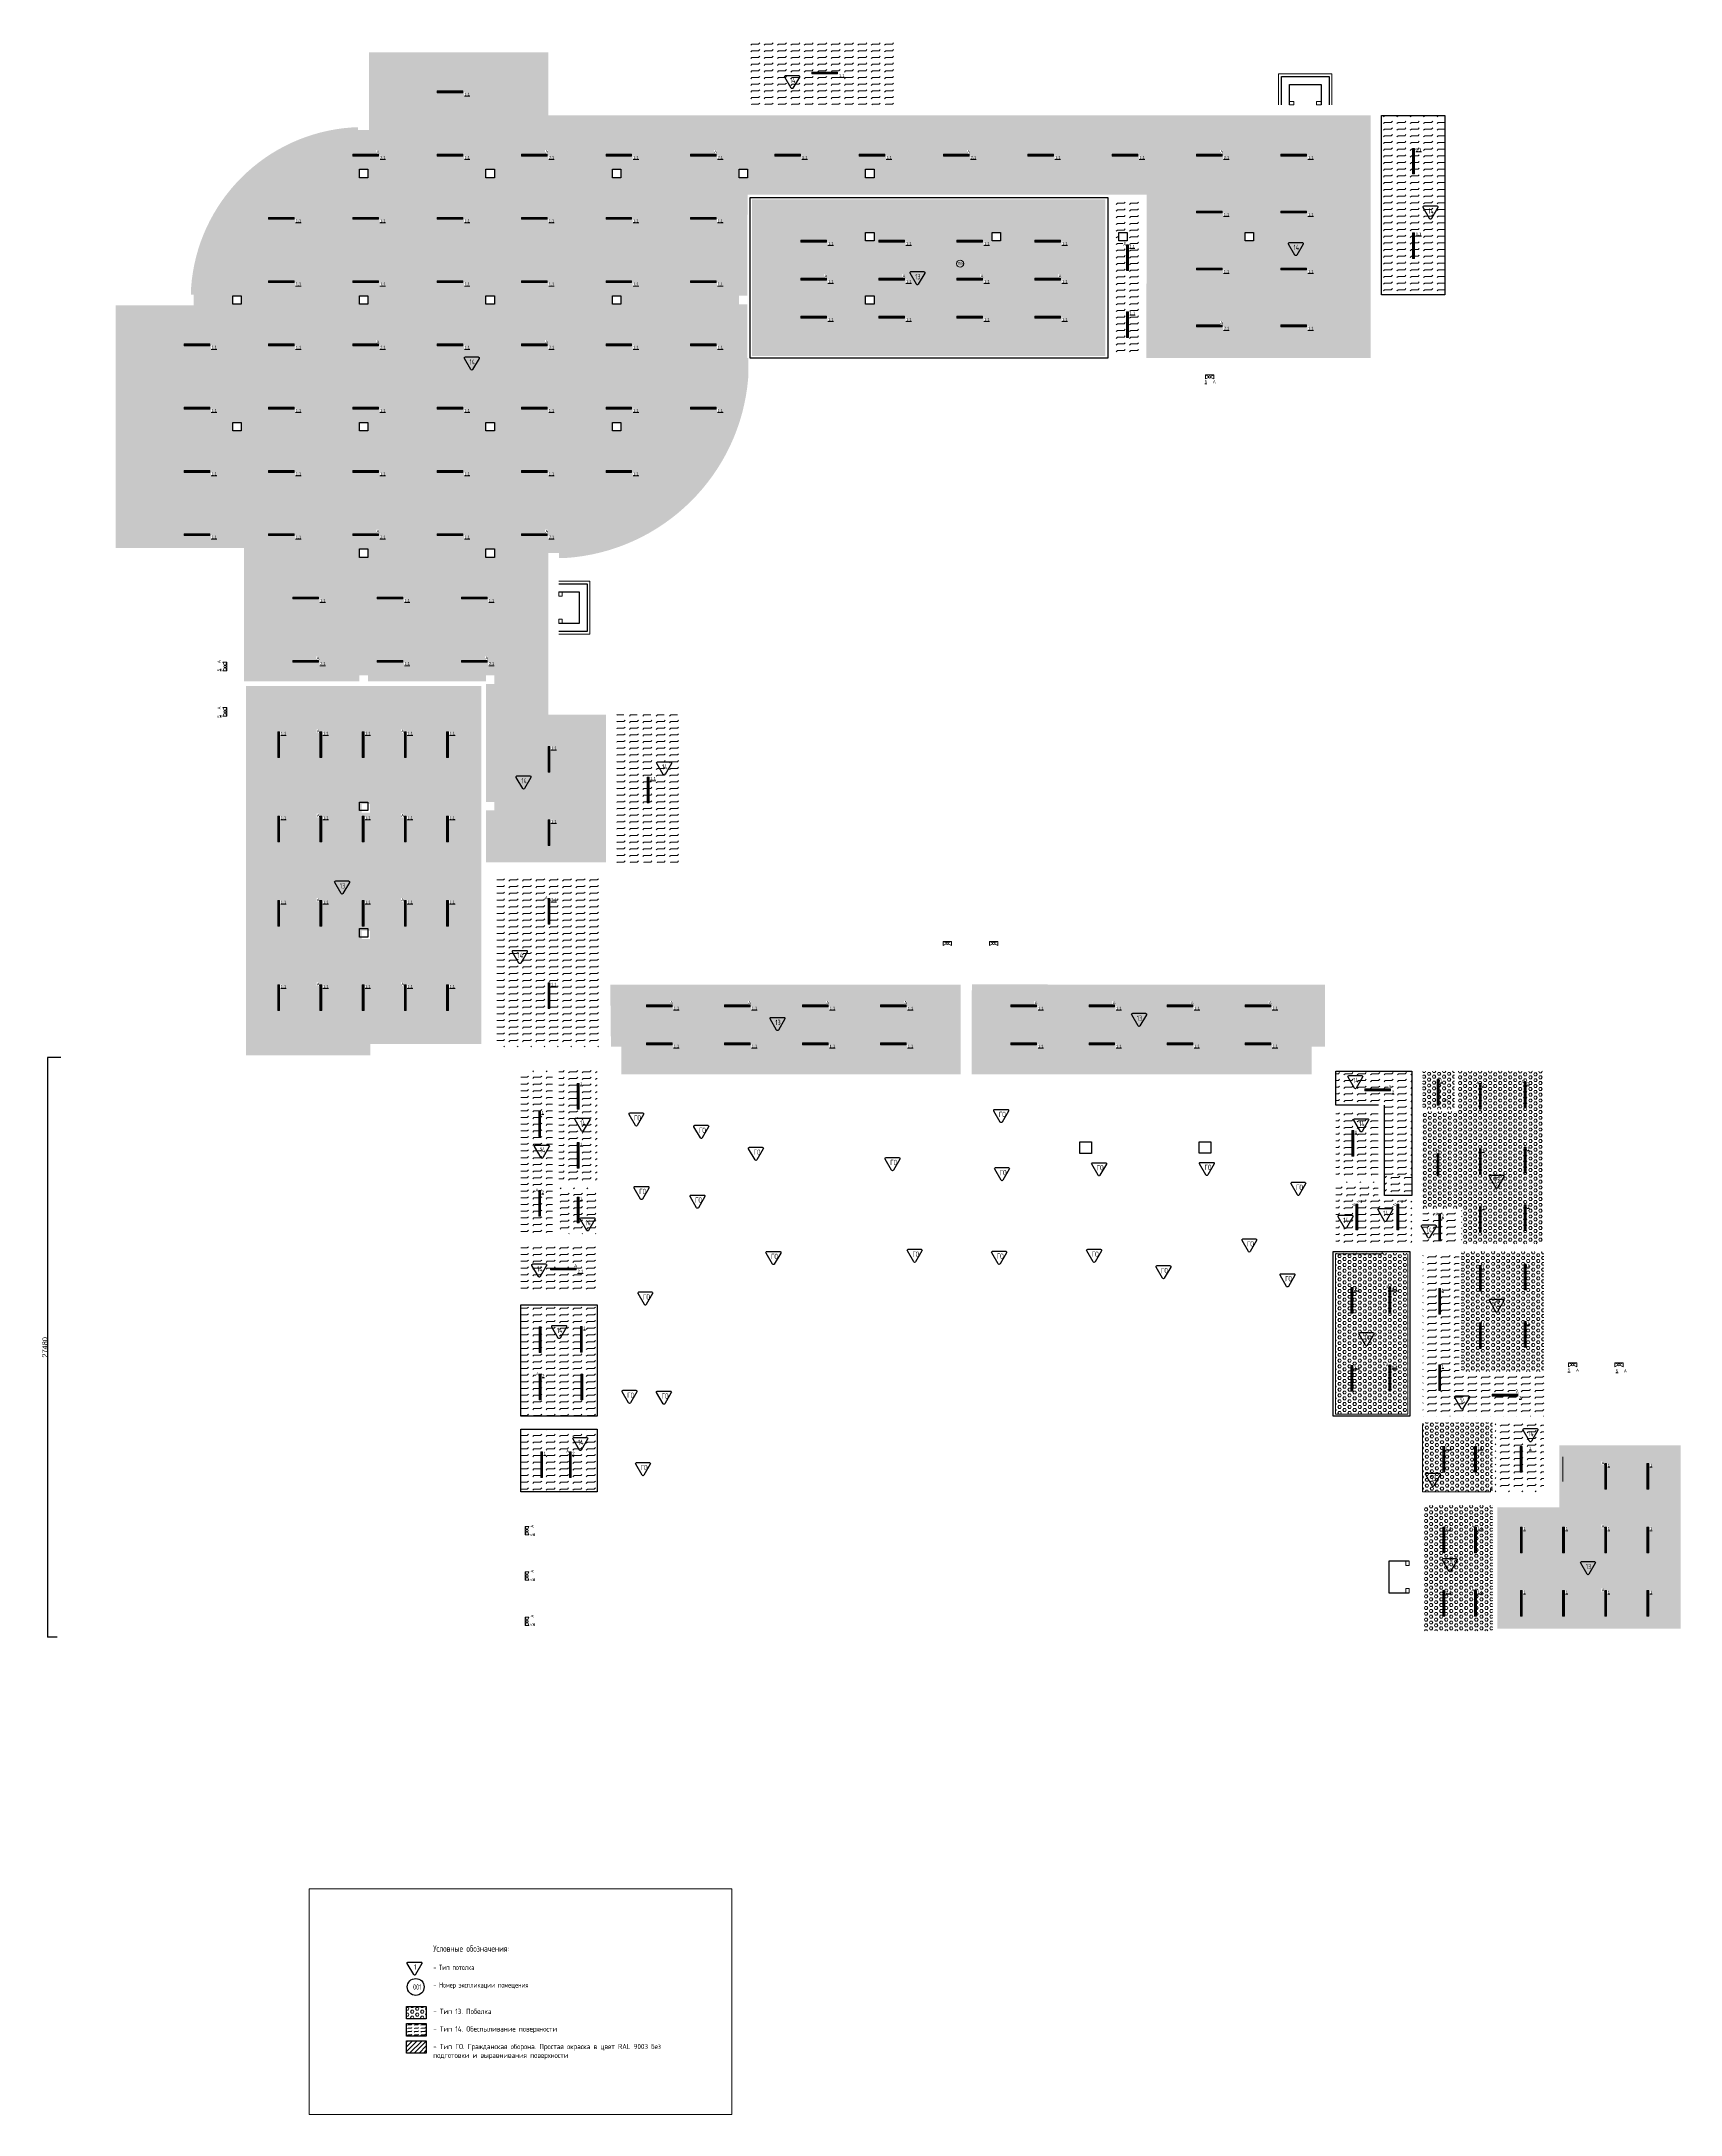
# Model space of a CAD drawing. Header units: millimetres. Extents: x -510890 to 397870, y -45599 to 141350.
# Drawn here: x -356448 to -278732, y 32572 to 130861 of the extents above; entities that cross this region are included whole.
import ezdxf

# ---------------------------------------------------------------- set-up
doc = ezdxf.new("R2010")
doc.units = ezdxf.units.MM
for name, color, linetype, lineweight in [('_ЭОМ_ОБЩ_Освещение_текст', 250, 'Continuous', 18), ('_ЭОМ_ОБЩ_Освещение_текст тип светильника', 172, 'Continuous', 50), ('_ЭОМ_светильник А', 1, 'Continuous', 35), ('_ЭОМ_светильник Р', 4, 'Continuous', 35), ('АР_МосжилНии_Стены', 202, 'Continuous', 30), ('Подвал', 250, 'Continuous', 30)]:
    doc.layers.add(name, color=color, linetype=linetype, lineweight=lineweight)
doc.layers.add('X-ref Light', color=250, linetype='Continuous')
doc.layers.add('АР_1_ПЛИНТУС', color=7, linetype='Continuous', true_color=0x76bcab)
doc.layers.add('АР_Потолок_Покраска', color=7, linetype='Continuous', lineweight=5, true_color=0x007399)
doc.layers.get('X-ref Light').off()
doc.styles.add('ISOCPEUR', font='isocpeur.ttf', dxfattribs={"height": 799.9999999999999})
doc.styles.add('ISOCUPER', font='isocpeur.ttf', dxfattribs={"width": 0.85, "oblique": 7})
doc.styles.get("Standard").update_dxf_attribs({"font": 'arial.ttf'})
doc.styles.add('ГОСТ', font='cad.shx', dxfattribs={"width": 0.8})
doc.dimstyles.new('ISO-25', dxfattribs={"dimtxt": 250, "dimasz": 2.5, "dimexe": 1.25, "dimexo": 0.625, "dimtad": 1, "dimdec": 0, "dimtxsty": 'Standard', "dimcen": 2.5, "dimadec": 0, "dimazin": 0, "dimtfac": 1, "dimtdec": 0, "dimtmove": 0, "dimatfit": 3, "dimfxl": 1, "dimarcsym": 0})
pattern_1 = [(0, (0, 0), (0, 317.5), [317.5, -317.5]), (45, (317.5, 0), (0, 317.499999467225), [79.375, -290.26280657, 79.375, -449.01280657])]

# ---------------------------------------------------------------- blocks, each defined once
blk = doc.blocks.new('ORIO LINE')
at = {"color": 0, "linetype": 'ByBlock', "lineweight": -2}
for p, q in [((-593.8284741220996, 84.00000000011642), (621.1715258779004, 84.00025189609732)), ((-593.8284741220996, -4), (-593.8284741220996, 84.00000000011642)), ((-590, 0), (-590, 80.00000000011642)), ((-590, 80.00000000011642), (617.3430517558008, 80.00000000011642)), ((617.3430517558008, 0), (-590, 0)), ((617.3430517558008, 80.00000000011642), (617.3430517558008, 0)), ((621.1715258779004, 84.00025189609732), (621.1715258779004, -3.999748104019091)), ((621.1715258779004, -3.999748104019091), (-593.8284741220996, -4))]:
    blk.add_line(p, q, dxfattribs=at)
blk.add_lwpolyline([(-590, 40.00000000005821), (617.3430517558008, 40.00000000005821)], dxfattribs=at)
blk = doc.blocks.new('ЭКРАН 9ВТ')
at = {"color": 0, "linetype": 'ByBlock', "lineweight": -2}
for points in [[(398.8943443857133, 376.0789199508727), (398.8943443857133, 0), (-398.8943443857133, 0), (-398.8943443857133, 376.0789199508727)], [(-398.8943443857133, 376.0789199508727), (-94.85104044532636, 232.7523988136963)], [(-398.8943443857133, 0), (-94.85104044532636, 143.3265211371763)], [(94.85104044532636, 232.7523988136963), (398.8943443857133, 376.0789199508727)], [(94.85104044532636, 143.3265211371763), (398.8943443857133, 0)]]:
    blk.add_lwpolyline(points, dxfattribs=at)
blk.add_circle((0, 188.0394599754363), 104.8616553994507, dxfattribs=at)
blk = doc.blocks.new('A$C89460300')
at = {"layer": '_ЭОМ_ОБЩ_Освещение_текст', "color": 18, "lineweight": 20, "ltscale": 100, "true_color": 0x000000}
blk.add_circle((26533.52464406216, 45988.66749532701), 170.855289183557, dxfattribs=at)
at = {"layer": '_ЭОМ_светильник А', "color": 18, "lineweight": 20, "ltscale": 100, "true_color": 0x000000}
for p, rotation in [((-1632.441251038923, 51177.44990603271), 179.9999999999999), ((6367.558748961077, 51177.44990603271), 179.9999999999999), ((14367.55874896108, 51177.44990603271), 179.9999999999999), ((26367.55874896108, 51177.44990603271), 179.9999999999999), ((38367.55874896108, 51177.44990603271), 179.9999999999999), ((34508.02704922535, 46258.04056920286), 89.99999999999991), ((19603.58289501315, 45294.48846359452), 179.9999999999999), ((23303.58289501315, 45294.48845164449), 179.9999999999999), ((27003.58289501315, 45294.48843969445), 179.9999999999999), ((30703.58289501315, 45294.48842774442), 179.9999999999999), ((38367.55874896108, 43077.44990603271), 179.9999999999999), ((-1636.268481230247, 42177.44990603297), 179.9999999999999), ((6367.559992891853, 42177.44990603297), 179.9999999999999), ((-1636.2666153342, 33177.44990603335), 179.9999999999999), ((6367.5618587879, 33177.44990603335), 179.9999999999999), ((-4478.459766394808, 27177.44990603271), 179.9999999999999), ((3521.540233605192, 27177.44990603271), 179.9999999999999), ((-3731.944202515529, 23175.01924775005), 89.99999999999991), ((268.0557974842377, 23175.02007703723), 89.99999999999991), ((-3731.944202515529, 19175.01924775005), 89.99999999999991), ((268.0557974842377, 19175.02007703723), 89.99999999999991), ((-3731.944202515529, 15175.01924775005), 89.99999999999991), ((268.0557974842377, 15175.02007703723), 89.99999999999991), ((7082.620169032249, 15274.03859903099), 89.99999999999991), ((-3731.944202515529, 11175.01924775005), 89.99999999999991), ((268.0557974842377, 11175.02007703723), 89.99999999999991), ((12283.4515990807, 10840.19644078019), 179.9999999999999), ((15983.4515990807, 10840.19642883015), 179.9999999999999), ((19683.4515990807, 10840.19641688012), 179.9999999999999), ((23383.4515990807, 10840.19642883015), 179.9999999999999), ((29568.40354887606, 10840.19644078019), 179.9999999999999), ((33268.40354887606, 10840.19642883015), 179.9999999999999), ((36968.40354887606, 10840.19641688012), 179.9999999999999), ((40668.40354887606, 10840.19642883015), 179.9999999999999), ((51237.87532219879, 6495.565661397093), 89.99999999999991), ((53369.80495947279, 6564.096939123498), 89.99999999999991), ((46344.1014332975, 6862.42606023181), 179.9999999999999), ((6638.837459064787, 1418.690887725883), 89.99999999999991), ((45307.81686404988, 809.2651496126348), 269.9999999999999), ((47245.59123737179, 809.2651496126346), 269.9999999999999), ((49315.86416986695, 286.48347856084), 89.99999999999991), ((7739.294284768985, -1633.127106932923), 179.9999999999999), ((46949.06954845111, -3175.273480102187), 89.99999999999991), ((6665.477927870117, -5042.056804365478), 89.99999999999991), ((6665.477927870117, -7287.508618250286), 89.99999999999991), ((8640.488300979952, -7287.508618250286), 89.99999999999991), ((46949.06956343981, -6875.273480102187), 89.99999999999991), ((52383.40179387812, -7613.475538038925), 179.9999999999999), ((8093.972621804511, -10962.3706907311), 89.99999999999991), ((51008.49681093427, -10712.8416073171), 89.99999999999991), ((57186.84703830327, -11521.81135131861), 89.99999999999991), ((51008.49681093439, -14532.42868851945), 89.99999999999991), ((57186.84705329197, -14532.42825514427), 89.99999999999991), ((51008.49681093456, -17543.04515896994), 89.99999999999991), ((57186.84730518807, -17543.04515896994), 89.99999999999991)]:
    blk.add_blockref('ORIO LINE', p, dxfattribs=dict(at, rotation=rotation))
at = {"layer": '_ЭОМ_светильник А', "color": 18, "lineweight": 20, "ltscale": 100, "true_color": 0x000000, "xscale": 0.5, "yscale": 0.5, "zscale": 0.5}
for p, rotation in [((38364.04026647896, 40714.26514961268), 180), ((-8226.45755636954, 26890.40364825865), 90), ((-8226.45755636954, 24742.53494300402), 90), ((25923.97823282349, 13854.265149824), 180), ((28123.97823282349, 13854.265149824), 180), ((55573.91936030478, -6118.696072533785, 0.1445380142972345), 180), ((57773.91936030478, -6118.696072533785, 0.1445380142972345), 180), ((5905.801809355733, -14079.25604285678), 270), ((5905.801809355733, -16227.12474811141), 270), ((5905.801809355733, -18374.99345336604), 270)]:
    blk.add_blockref('ЭКРАН 9ВТ', p, dxfattribs=dict(at, rotation=rotation))
at = {"layer": '_ЭОМ_светильник Р', "color": 18, "lineweight": 20, "true_color": 0x000000}
for p, rotation in [((20129.79915449279, 55066.58962009678), 179.9999999999999), ((2367.558748961077, 54177.44990603271), 179.9999999999999), ((2367.558748961077, 51177.44990603271), 179.9999999999999), ((10367.55874896108, 51177.44990603271), 179.9999999999999), ((18367.55874896108, 51177.44990603271), 179.9999999999999), ((22367.55874896108, 51177.44990603271), 179.9999999999999), ((30367.55874896108, 51177.44990603271), 179.9999999999999), ((34367.55874896108, 51177.44990603271), 179.9999999999999), ((42367.55874896108, 51177.44990603271), 179.9999999999999), ((48074.81683212571, 50834.94528400421), 89.99999999999991), ((-5636.269725161023, 48177.44990603271), 179.9999999999999), ((-1636.269725161023, 48177.44990603271), 179.9999999999999), ((2367.558748961077, 48177.44990603271), 179.9999999999999), ((6367.558748961077, 48177.44990603271), 179.9999999999999), ((10367.55874896108, 48177.44990603271), 179.9999999999999), ((14367.55874896108, 48177.44990603271), 179.9999999999999), ((38367.55874896108, 48477.44990603271), 179.9999999999999), ((42367.55874896108, 48477.44990603271), 179.9999999999999), ((48074.81683212571, 46834.94528400421), 89.99999999999991), ((19603.58289501315, 47094.48846359452), 179.9999999999999), ((23303.58289501315, 47094.48843969445), 179.9999999999999), ((27003.58289501315, 47094.48842774442), 179.9999999999999), ((30703.58289501315, 47094.48841579439), 179.9999999999999), ((38367.55874896108, 45777.44990603271), 179.9999999999999), ((42367.55874896108, 45777.44990603271), 179.9999999999999), ((-5636.269725161023, 45177.44990603271), 179.9999999999999), ((-1636.269725161023, 45177.44990603271), 179.9999999999999), ((2367.558748961077, 45177.44990603271), 179.9999999999999), ((6367.558748961077, 45177.44990603271), 179.9999999999999), ((10367.55874896108, 45177.44990603271), 179.9999999999999), ((14367.55874896108, 45177.44990603271), 179.9999999999999), ((19603.58289501315, 43494.48846359452), 179.9999999999999), ((23303.58289501315, 43494.48845164449), 179.9999999999999), ((27003.58289501315, 43494.48843969445), 179.9999999999999), ((30703.58289501315, 43494.48843969445), 179.9999999999999), ((34508.02704922535, 43086.94853631675), 89.99999999999991), ((42367.55874896108, 43077.44990603271), 179.9999999999999), ((-9636.268481230247, 42177.44990603297), 179.9999999999999), ((-5636.268481230247, 42177.44990603297), 179.9999999999999), ((2367.559992891853, 42177.44990603297), 179.9999999999999), ((10367.55999289185, 42177.44990603297), 179.9999999999999), ((14367.55999289185, 42177.44990603297), 179.9999999999999), ((-9636.267859264859, 39177.44990603309), 179.9999999999999), ((-5636.267859264859, 39177.44990603309), 179.9999999999999), ((-1636.267859264859, 39177.44990603309), 179.9999999999999), ((2367.560614857241, 39177.44990603309), 179.9999999999999), ((6367.560614857241, 39177.44990603309), 179.9999999999999), ((10367.56061485724, 39177.44990603309), 179.9999999999999), ((14367.56061485724, 39177.44990603309), 179.9999999999999), ((-9636.26723729953, 36177.44990603323), 179.9999999999999), ((-5636.267237299529, 36177.44990603323), 179.9999999999999), ((-1636.267237299529, 36177.44990603323), 179.9999999999999), ((2367.56123682257, 36177.44990603323), 179.9999999999999), ((6367.56123682257, 36177.44990603323), 179.9999999999999), ((10367.56123682257, 36177.44990603323), 179.9999999999999), ((-9636.2666153342, 33177.44990603335), 179.9999999999999), ((-5636.2666153342, 33177.44990603335), 179.9999999999999), ((2367.5618587879, 33177.44990603335), 179.9999999999999), ((-4478.459766394924, 30177.45015792934), 179.9999999999999), ((-478.4597663949244, 30177.45015792934), 179.9999999999999), ((3521.540233605076, 30177.45015792934), 179.9999999999999), ((-478.459766394808, 27177.44990603271), 179.9999999999999), ((-5731.944202515529, 23175.01924775005), 89.99999999999991), ((-1731.944202515529, 23175.01924775005), 89.99999999999991), ((2268.055797484238, 23175.02007703723), 89.99999999999991), ((7082.619397710485, 22480.06737253777), 89.99999999999991), ((11784.45237813133, 21026.04078265087), 89.99999999999991), ((-5731.944202515529, 19175.01924775005), 89.99999999999991), ((-1731.944202515529, 19175.01924775005), 89.99999999999991), ((2268.055797484238, 19175.02007703723), 89.99999999999991), ((7082.619397710485, 18994.44715728419), 89.99999999999991), ((-5731.944202515529, 15175.01924775005), 89.99999999999991), ((-1731.944202515529, 15175.01924775005), 89.99999999999991), ((2268.055797484238, 15175.02007703723), 89.99999999999991), ((-5731.944202515529, 11175.01924775005), 89.99999999999991), ((-1731.944202515529, 11175.01924775005), 89.99999999999991), ((2268.055797484238, 11175.02007703723), 89.99999999999991), ((7082.620169032249, 11274.03859903099), 89.99999999999991), ((12283.4515990807, 9040.196440780186), 179.9999999999999), ((15983.4515990807, 9040.196428830153), 179.9999999999999), ((19683.4515990807, 9040.196428830153), 179.9999999999999), ((23383.4515990807, 9040.19641384139), 179.9999999999999), ((29568.40354887606, 9040.196440780186), 179.9999999999999), ((33268.40354887606, 9040.196428830153), 179.9999999999999), ((36968.40354887606, 9040.196428830153), 179.9999999999999), ((40668.40354887606, 9040.19641384139), 179.9999999999999), ((8463.520088973106, 6491.435840712569), 89.99999999999991), ((49244.06493364635, 6682.58793805624), 89.99999999999991), ((6638.837459064787, 5197.018977236978), 89.99999999999991), ((8463.520088973106, 3698.92466288904), 89.99999999999991), ((45195.06670250732, 4266.54592659435), 89.99999999999991), ((49232.79743851337, 3336.319180251332), 89.99999999999991), ((51237.87532219879, 3404.850457977736), 89.99999999999991), ((53369.80495947279, 3473.381735704141), 89.99999999999991), ((8463.520088973106, 1104.20339264613), 89.99999999999991), ((51237.87557409477, 673.8290303367103), 89.99999999999991), ((53369.80521136877, 742.3603080631146), 89.99999999999991), ((51237.87532219879, -2131.20563692812), 89.99999999999991), ((53369.80495947279, -2062.674359201716), 89.99999999999991), ((45149.46601942682, -3175.273480102187), 89.99999999999991), ((49315.86416986695, -3227.997988010902), 89.99999999999991), ((8616.46456539334, -5021.746590073919), 89.99999999999991), ((51237.87557409477, -4856.363569125198), 89.99999999999991), ((53369.80521136877, -4787.832291398794), 89.99999999999991), ((45149.46627132292, -6875.273480102187), 89.99999999999991), ((49315.86442176293, -6837.511416674548), 89.99999999999991), ((6731.986875160655, -10962.3706907311), 89.99999999999991), ((49508.89351881738, -10712.8416073171), 89.99999999999991), ((53178.73479374906, -10712.8416073171), 89.99999999999991), ((59186.84703830327, -11521.81135131861), 89.99999999999991), ((49508.89351881749, -14532.42868851945), 89.99999999999991), ((53186.84705329197, -14532.42825514427), 89.99999999999991), ((55186.84705329197, -14532.42825514427), 89.99999999999991), ((59186.84705329197, -14532.42825514427), 89.99999999999991), ((49508.89351881767, -17543.04515896994), 89.99999999999991), ((53186.84730518807, -17543.04515896994), 89.99999999999991), ((55186.84730518807, -17543.04515896994), 89.99999999999991), ((59186.84730518807, -17543.04515896994), 89.99999999999991)]:
    blk.add_blockref('ORIO LINE', p, dxfattribs=dict(at, rotation=rotation))
at = {"layer": '_ЭОМ_ОБЩ_Освещение_текст', "color": 18, "lineweight": 20, "ltscale": 100, "true_color": 0x000000, "style": 'ISOCUPER', "oblique": 7, "width": 0.85}
for s, p in [('ПIIа', (26412.83649653406, 45936.91619582096)), ('30Лк', (49367.66624315863, 6255.653615353018))]:
    blk.add_text(s, height=125, dxfattribs=at).set_placement(p)
at = {"layer": '_ЭОМ_ОБЩ_Освещение_текст тип светильника', "color": 18, "lineweight": 20, "ltscale": 40, "true_color": 0x000000, "char_height": 142.1875, "width": 46.11787112470488, "attachment_point": 1, "style": 'ГОСТ', "bg_fill": 3, "box_fill_scale": 1.1, "bg_fill_color": 256, "bg_fill_transparency": 0}
for s, insert in [('{\\L1.1}', (3029.833680556039, 54096.35253255579)), ('{\\L1.1}', (20792.07408608776, 54985.49224661986)), ('{\\L2.1}', (-970.1663194439607, 51096.35253255579)), ('{\\L1.1}', (3029.833680556039, 51096.35253255579)), ('{\\L2.1}', (7029.833680556039, 51096.35253255579)), ('{\\L1.1}', (11029.83368055604, 51096.35253255579)), ('{\\L2.1}', (15029.83368055604, 51096.35253255579)), ('{\\L1.1}', (19029.83368055604, 51096.35253255579)), ('{\\L1.1}', (23029.83368055604, 51096.35253255579)), ('{\\L2.1}', (27029.83368055604, 51096.35253255579)), ('{\\L1.1}', (31029.83368055604, 51096.35253255579)), ('{\\L1.1}', (35029.83368055604, 51096.35253255579)), ('{\\L2.1}', (39029.83368055604, 51096.35253255579)), ('{\\L1.1}', (43029.83368055604, 51096.35253255579)), ('{\\L1.1}', (48141.71032635705, 51464.73095108195)), ('{\\L1.1}', (39029.83368055604, 48396.35253255579)), ('{\\L1.1}', (43029.83368055604, 48396.35253255579)), ('{\\L1.1}', (-4973.99479356606, 48096.35253255579)), ('{\\L1.1}', (-973.9947935660603, 48096.35253255579)), ('{\\L1.1}', (3029.833680556039, 48096.35253255579)), ('{\\L1.1}', (7029.833680556039, 48096.35253255579)), ('{\\L1.1}', (11029.83368055604, 48096.35253255579)), ('{\\L1.1}', (15029.83368055604, 48096.35253255579)), ('{\\L1.1}', (48141.71032635705, 47464.73095108195)), ('{\\L1.1}', (20265.85631813458, 47013.39109011728)), ('{\\L1.1}', (23965.85631813458, 47013.39106621721)), ('{\\L1.1}', (27665.85631813458, 47013.39105426718)), ('{\\L1.1}', (31365.85631813458, 47013.39104231715)), ('{\\L1.1}', (34562.79576488683, 46876.900931957)), ('{\\L1.1}', (39029.83368055604, 45696.35253255579)), ('{\\L1.1}', (43029.83368055604, 45696.35253255579)), ('{\\L1.1}', (-4973.99479356606, 45096.35253255579)), ('{\\L1.1}', (-973.9947935660603, 45096.35253255579)), ('{\\L1.1}', (3029.833680556039, 45096.35253255579)), ('{\\L1.1}', (7029.833680556039, 45096.35253255579)), ('{\\L1.1}', (11029.83368055604, 45096.35253255579)), ('{\\L1.1}', (15029.83368055604, 45096.35253255579)), ('{\\L1.1}', (20265.85631813458, 43413.39109011728)), ('{\\L1.1}', (23965.85631813458, 43413.39107816725)), ('{\\L1.1}', (27665.85631813458, 43413.39106621721)), ('{\\L1.1}', (31362.02935248602, 43417.39106621753)), ('{\\L1.1}', (34574.92054345668, 43716.73420339449)), ('{\\L1.1}', (43029.83368055604, 42996.35253255579)), ('{\\L1.1}', (-8973.993549635285, 42096.35253255605)), ('{\\L1.1}', (-4973.993549635285, 42096.35253255605)), ('{\\L2.1}', (-973.9935496352846, 42096.35253255605)), ('{\\L1.1}', (3029.834924486815, 42096.35253255605)), ('{\\L2.1}', (7029.834924486815, 42096.35253255605)), ('{\\L1.1}', (11029.83492448681, 42096.35253255605)), ('{\\L1.1}', (15029.83492448681, 42096.35253255605)), ('{\\L1.1}', (-8973.992927669897, 39096.35253255616)), ('{\\L1.1}', (-4973.992927669897, 39096.35253255616)), ('{\\L1.1}', (-973.9929276698967, 39096.35253255616)), ('{\\L1.1}', (3029.835546452203, 39096.35253255616)), ('{\\L1.1}', (7029.835546452203, 39096.35253255616)), ('{\\L1.1}', (11029.8355464522, 39096.35253255616)), ('{\\L1.1}', (15029.8355464522, 39096.35253255616)), ('{\\L1.1}', (-8973.992305704567, 36096.35253255631)), ('{\\L1.1}', (-4973.992305704567, 36096.35253255631)), ('{\\L1.1}', (-973.9923057045671, 36096.35253255631)), ('{\\L1.1}', (3029.836168417532, 36096.35253255631)), ('{\\L1.1}', (7029.836168417532, 36096.35253255631)), ('{\\L1.1}', (11029.83616841753, 36096.35253255631)), ('{\\L1.1}', (-8973.991683739237, 33096.35253255643)), ('{\\L1.1}', (-4973.991683739237, 33096.35253255643)), ('{\\L2.1}', (-973.9916837392375, 33096.35253255643)), ('{\\L1.1}', (3029.836790382862, 33096.35253255643)), ('{\\L2.1}', (7029.836790382862, 33096.35253255643)), ('{\\L1.1}', (-3816.184834799962, 30096.35278445242)), ('{\\L1.1}', (183.8151652000379, 30096.35278445242)), ('{\\L1.1}', (4183.815165200038, 30096.35278445242)), ('{\\L2.1}', (-3816.184834799846, 27096.35253255579)), ('{\\L1.1}', (183.8151652001543, 27096.35253255579)), ('{\\L2.1}', (4183.815165200154, 27096.35253255579)), ('{\\L1.1}', (-5677.175486854045, 23793.8796105042)), ('{\\L1.1}', (-1677.175486854045, 23793.8796105042)), ('{\\L1.1}', (2322.824513145722, 23793.88043979138)), ('{\\L1.1}', (7137.38811337197, 23098.92773529192)), ('{\\L1.1}', (11839.22109379282, 21644.90114540502)), ('{\\L1.1}', (-5677.175486854045, 19793.8796105042)), ('{\\L1.1}', (-1677.175486854045, 19793.8796105042)), ('{\\L1.1}', (2322.824513145722, 19793.88043979138)), ('{\\L1.1}', (7137.38811337197, 19613.30752003833)), ('{\\L1.1}', (-5677.175486854045, 15793.8796105042)), ('{\\L1.1}', (-1677.175486854045, 15793.8796105042)), ('{\\L1.1}', (2322.824513145722, 15793.88043979138)), ('{\\L1.1}', (-5677.175486854045, 11793.8796105042)), ('{\\L1.1}', (-1677.175486854045, 11793.8796105042)), ('{\\L1.1}', (2322.824513145722, 11793.88043979138)), ('{\\L1.1}', (7137.388884693733, 11892.89896178513)), ('{\\L1.1}', (12945.72502220212, 8959.099067302945)), ('{\\L1.1}', (16645.72502220212, 8959.099055352912)), ('{\\L1.1}', (20341.89805655356, 8963.099055353232)), ('{\\L1.1}', (24045.72653067566, 8959.099040364468)), ('{\\L1.1}', (30230.67697199748, 8959.099067302945)), ('{\\L1.1}', (33930.67697199748, 8959.099055352912)), ('{\\L1.1}', (37626.85000634892, 8963.099055353232)), ('{\\L1.1}', (41330.67848047102, 8959.099040364468)), ('{\\L1}', (8518.28880463459, 7184.212481062277)), ('{\\L1}', (49298.83364930784, 7301.448300810385)), ('{\\L2}', (51292.64403786027, 7114.426024151238)), ('{\\L2}', (53424.57367513428, 7182.957301877643)), ('{\\L1}', (6693.606174726272, 5815.879339991123)), ('{\\L1}', (8518.28880463459, 4317.785025643185)), ('{\\L1}', (45249.8354181688, 4885.406289348495)), ('{\\L1}', (49160.71440058626, 3955.179543005477)), ('{\\L1}', (51292.64403786027, 4023.710820731882)), ('{\\L1}', (53424.57367513428, 4092.242098458286)), ('{\\L2}', (6693.606174726272, 2037.551250480028)), ('{\\L1}', (8518.28880463459, 1723.063755400275)), ('{\\L1}', (51292.64428975625, 1292.689393090855)), ('{\\L1}', (53424.57392703026, 1361.22067081726)), ('{\\L2}', (49370.63288552844, 905.3438413149852)), ('{\\L2.1}', (8401.569216363947, -1714.224480409845)), ('{\\L1}', (51292.64403786027, -1512.345274173975)), ('{\\L1}', (53424.57367513428, -1443.81399644757)), ('{\\L1.1}', (45204.23473508831, -2556.413117348042)), ('{\\L1.1}', (47003.83826411259, -2556.413117348042)), ('{\\L1}', (49370.63288552844, -2609.137625256757)), ('{\\L1}', (8671.233281054825, -4402.886227319774)), ('{\\L1}', (51292.64428975625, -4237.503206371053)), ('{\\L1}', (53424.57392703026, -4168.971928644649)), ('{\\L2}', (6720.246643531602, -6668.64825549614)), ('{\\L1.1}', (45204.2349869844, -6256.413117348042)), ('{\\L1}', (49370.63313742442, -6218.651053920403)), ('{\\L1}', (6786.75559082214, -10343.51032797695)), ('{\\L2}', (8148.741337465995, -10343.51032797695)), ('{\\L1.1}', (49563.66223447886, -10093.98124456295)), ('{\\L1.1}', (51063.26552659576, -10093.98124456295)), ('{\\L1}', (53513.71416711505, -10093.98124456295)), ('{\\L1}', (57241.61575396475, -10902.95098856447)), ('{\\L1}', (59241.61575396475, -10902.95098856447)), ('{\\L1.1}', (49563.66223447898, -13913.5683257653)), ('{\\L1}', (53241.61576895346, -13913.56789239013)), ('{\\L1}', (55241.61576895346, -13913.56789239013)), ('{\\L1}', (59241.61576895346, -13913.56789239013)), ('{\\L1.1}', (49563.66223447915, -16924.18479621579)), ('{\\L1}', (53241.61602084956, -16924.18479621579)), ('{\\L1}', (55241.61602084956, -16924.18479621579)), ('{\\L1}', (59241.61602084956, -16924.18479621579))]:
    blk.add_mtext(s, dxfattribs=dict(at, insert=insert))
at = {"layer": '_ЭОМ_светильник А', "color": 18, "lineweight": 20, "ltscale": 100, "true_color": 0x000000, "char_height": 142.1875, "width": 86.04374658316377, "attachment_point": 1, "style": 'ГОСТ', "bg_fill": 3, "box_fill_scale": 1.1, "bg_fill_color": 256, "bg_fill_transparency": 0}
for insert in [(20108.42297832773, 45478.03254889109), (23808.42297832773, 45478.03253694106), (27508.42297832773, 45478.03252499102), (31208.42297832773, 45478.03251304099), (38872.39883227565, 43260.99399132928), (-3962.798845584621, 23895.52239143389), (37.20115441514645, 23895.52322072106), (-3962.798845584621, 19895.52239143389), (37.20115441514645, 19895.52322072106), (-3962.798845584621, 15895.52239143389), (37.20115441514645, 15895.52322072106), (6851.765525963157, 15994.54174271482), (-3962.798845584621, 11895.52239143389), (37.20115441514645, 11895.52322072106), (12788.29168239527, 11023.74052607676), (16488.29168239527, 11023.74051412672), (20188.29168239527, 11023.74050217669), (23888.29168239527, 11023.74051412672), (30073.24363219063, 11023.74052607676), (33773.24363219063, 11023.74051412672), (37473.24363219063, 11023.74050217669), (41173.24363219063, 11023.74051412672), (46848.94151661207, 7045.970145528379), (46718.21492037072, -6154.770336418354), (52888.24187719269, -7429.931452742356), (50777.6421678653, -13811.92554483561), (56955.99241022288, -13811.92511146044), (50777.64216786547, -16822.5420152861), (56955.99266211898, -16822.5420152861)]:
    blk.add_mtext('А', dxfattribs=dict(at, insert=insert))
at = {"layer": '_ЭОМ_светильник А', "color": 18, "lineweight": 18, "ltscale": 100, "true_color": 0x000000, "char_height": 142.1875, "width": 86.04374658316377, "attachment_point": 1, "style": 'ГОСТ', "bg_fill": 3, "box_fill_scale": 1.1, "bg_fill_color": 256, "bg_fill_transparency": 0}
for insert in [(38521.49954754231, 40455.68013454255, 2.377361916803339e-09), (55744.07641421538, -6401.842180135747, 2.377361916803339e-09), (58014.69507402799, -6439.450711548619, 2.377361916803339e-09)]:
    blk.add_mtext('А', dxfattribs=dict(at, insert=insert))
at = {"layer": '_ЭОМ_светильник А', "color": 18, "lineweight": 18, "ltscale": 100, "true_color": 0x000000, "char_height": 142.1875, "width": 86.04374658316377, "attachment_point": 1, "rotation": 89.99999999999993, "style": 'ГОСТ', "bg_fill": 3, "box_fill_scale": 1.1, "bg_fill_color": 256, "bg_fill_transparency": 0}
for insert in [(-8672.121637914215, 27056.82310302588, 4.754723833606677e-09), (-8672.121637914215, 24859.86226062701, 4.754723833606677e-09), (6180.629307355033, -13938.60461787763, 2.377361916803339e-09), (6180.629307355033, -16068.43250570563, 2.377361916803339e-09), (6180.629307355032, -18196.11357739975, 2.377361916803339e-09)]:
    blk.add_mtext('А', dxfattribs=dict(at, insert=insert))
at = {"layer": '_ЭОМ_светильник А', "color": 18, "lineweight": 20, "ltscale": 100, "true_color": 0x000000, "char_height": 142.1875, "width": 86.04374658316377, "attachment_point": 1, "rotation": 89.99999999999993, "style": 'ГОСТ', "bg_fill": 3, "box_fill_scale": 1.1, "bg_fill_color": 256, "bg_fill_transparency": 0}
for insert in [(45124.27277875331, 1314.105232927206), (47062.04715207522, 1314.105232927206)]:
    blk.add_mtext('А', dxfattribs=dict(at, insert=insert))
at = {"layer": '_ЭОМ_ОБЩ_Освещение_текст тип светильника', "color": 18, "lineweight": 20, "ltscale": 40, "true_color": 0x000000, "char_height": 142.1875, "width": 46.11787112470488, "attachment_point": 1, "style": 'ГОСТ', "bg_fill": 3, "box_fill_scale": 1.1, "bg_fill_color": 256, "bg_fill_transparency": 0}
for s, insert in [('{\\L1.1}', (20265.85782660812, 45213.3910901176)), ('{\\L1.1}', (23965.85782660812, 45213.39107816757)), ('{\\L1.1}', (27665.85782660812, 45213.39106621753)), ('{\\L1.1}', (31365.85782660812, 45213.3910542675)), ('{\\L2.1}', (39029.83368055604, 42996.35253255579)), ('{\\L1.1}', (-3677.175486854045, 23793.8796105042)), ('{\\L1.1}', (322.8245131457224, 23793.88043979138)), ('{\\L1.1}', (-3677.175486854045, 19793.8796105042)), ('{\\L1.1}', (322.8245131457224, 19793.88043979138)), ('{\\L1.1}', (-3677.175486854045, 15793.8796105042)), ('{\\L1.1}', (322.8245131457224, 15793.88043979138)), ('{\\L2.1}', (7137.388884693733, 15892.89896178513)), ('{\\L1.1}', (-3677.175486854045, 11793.8796105042)), ('{\\L1.1}', (322.8245131457224, 11793.88043979138)), ('{\\L1.1}', (12945.72653067566, 10759.09906730326)), ('{\\L1.1}', (16645.72653067566, 10759.09905535323)), ('{\\L1.1}', (20345.72653067566, 10759.0990434032)), ('{\\L1.1}', (24045.72653067566, 10759.09905535323)), ('{\\L1.1}', (30230.67848047102, 10759.09906730326)), ('{\\L1.1}', (33930.67848047102, 10759.09905535323)), ('{\\L1.1}', (37630.67848047102, 10759.0990434032)), ('{\\L1.1}', (41330.67848047102, 10759.09905535323)), ('{\\L2}', (47006.37636489247, 6781.328686754889)), ('{\\L1.1}', (47003.8382791013, -6256.413117348042)), ('{\\L2}', (53045.67672547308, -7694.572911515846)), ('{\\L1.1}', (51063.26552659587, -13913.5683257653)), ('{\\L1}', (57241.61576895346, -13913.56789239013)), ('{\\L1.1}', (51063.26552659605, -16924.18479621579)), ('{\\L1}', (57241.61602084956, -16924.18479621579))]:
    blk.add_mtext(s, dxfattribs=dict(at, insert=insert))
at = {"layer": '_ЭОМ_ОБЩ_Освещение_текст тип светильника', "color": 18, "lineweight": 18, "ltscale": 40, "true_color": 0x000000, "char_height": 142.1875, "width": 55.871829552576, "attachment_point": 1, "style": 'ГОСТ', "bg_fill": 3, "box_fill_scale": 1.1, "bg_fill_color": 256, "bg_fill_transparency": 0}
for insert in [(38131.71549855289, 40466.07216890928, -2.499999999999976e-09), (55354.29236522596, -6391.45014576902, -2.499999999999976e-09), (57624.91102503857, -6429.058677181893, -2.499999999999976e-09)]:
    blk.add_mtext('{\\L5}', dxfattribs=dict(at, insert=insert))
at = {"layer": '_ЭОМ_ОБЩ_Освещение_текст тип светильника', "color": 18, "lineweight": 18, "ltscale": 40, "true_color": 0x000000, "char_height": 142.1875, "width": 55.871829552576, "attachment_point": 1, "rotation": 89.99999999999989, "style": 'ГОСТ', "bg_fill": 3, "box_fill_scale": 1.1, "bg_fill_color": 256, "bg_fill_transparency": 0}
for insert in [(-8682.513672280942, 26667.03905403646), (-8682.513672280942, 24470.07821163759), (6170.237272988306, -14328.38866686705, -2.499999999999976e-09), (6170.237272988306, -16458.21655469504, -2.499999999999976e-09), (6170.237272988305, -18585.89762638917, -2.499999999999976e-09)]:
    blk.add_mtext('{\\L5}', dxfattribs=dict(at, insert=insert))
at = {"layer": '_ЭОМ_ОБЩ_Освещение_текст тип светильника', "color": 18, "lineweight": 20, "ltscale": 40, "true_color": 0x000000, "char_height": 142.1875, "width": 46.11787112470488, "attachment_point": 1, "rotation": 89.99999999999989, "style": 'ГОСТ', "bg_fill": 3, "box_fill_scale": 1.1, "bg_fill_color": 256, "bg_fill_transparency": 0}
for insert in [(45388.9142375268, 1471.540081207597), (47326.68861084871, 1471.540081207597)]:
    blk.add_mtext('{\\L2}', dxfattribs=dict(at, insert=insert))
at = {"layer": '_ЭОМ_светильник А', "color": 18, "lineweight": 20, "ltscale": 100, "true_color": 0x000000, "char_height": 142.1875, "width": 86.04374658316377, "attachment_point": 1, "style": 'ГОСТ', "bg_fill": 3, "box_fill_scale": 1.1, "bg_fill_color": 256, "bg_fill_transparency": 0}
for insert in [(-1131.429641846451, 51360.99399132928), (6872.398832275649, 51360.99399132928), (14872.39883227565, 51360.99399132928), (26872.39883227565, 51360.99399132928), (38872.39883227565, 51360.99399132928), (34277.17242114496, 46974.71523876459), (-1131.428397915675, 42360.99399132954), (6872.400076206424, 42360.99399132954), (-1131.426532019628, 33360.99399132992), (6872.401942102471, 33360.99399132992), (-3973.619683080236, 27360.99399132928), (4026.380316919764, 27360.99399132928), (51007.0206941184, 7212.240330958826), (53138.95033139241, 7280.771608685231), (6407.982830984402, 2135.365557287616), (49085.00954178657, 1003.158148122573), (8244.134368083556, -1449.583021636354), (46718.21492037072, -2458.598810540454), (6434.623299789731, -6570.833948688552), (7863.117993724125, -10245.69602116937), (56955.99241022288, -10805.13668175688)]:
    blk.add_mtext('А', dxfattribs=dict(at, insert=insert))
blk = doc.blocks.new('*D113')
at = {"color": 0, "lineweight": -2, "transparency": 16777216}
for p, q in [((-355535.3793500522, 82685.68245835259), (-356156.5667781397, 82685.68245835259)), ((-356155.3167781397, 82683.18245835259), (-356155.3167781397, 55208.18245835256)), ((-355710.4111366319, 55205.68245835256), (-356156.5667781397, 55205.68245835256))]:
    blk.add_line(p, q, dxfattribs=at)
at = {"color": 0, "lineweight": 9, "transparency": 16777216}
for points in [[(-356155.7334448064, 82683.18245835259), (-356154.900111473, 82683.18245835259), (-356155.3167781397, 82685.68245835259)], [(-356155.7334448064, 55208.18245835256), (-356154.900111473, 55208.18245835256), (-356155.3167781397, 55205.68245835256)]]:
    blk.add_solid(points, dxfattribs=at)
at = {"color": 0, "lineweight": 5, "transparency": 16777216, "insert": (-356283.5850250701, 68945.68245835265), "char_height": 250, "attachment_point": 5, "rotation": 90}
blk.add_mtext('27480', dxfattribs=at)

msp = doc.modelspace()

# ---------------------------------------------------------------- hatches: boundary and pattern name
h = msp.add_hatch()
h.set_pattern_fill('ANSI31', color=256, scale=50)
h.set_pattern_definition([(45, (0, 0), (-112.2532015133644, 112.2532015133644), [])])
h.paths.add_polyline_path([(-339143.8262146129, 36074.05097327975), (-338200.0355394497, 36074.05097327975), (-338200.0355394497, 35482.17803750781), (-339143.8262146129, 35482.1780373886)])
at = {"layer": 'АР_Потолок_Покраска'}
h = msp.add_hatch(dxfattribs=at)
h.set_pattern_fill('FLEX', color=256, scale=50)
h.set_pattern_definition([(0, (-423095.2648555564, 68189.73014084355), (0, 317.5), [317.5, -317.5]), (45, (-422777.7648555564, 68189.73014084355), (0, 317.499999467225), [79.375, -290.26280657, 79.375, -449.01280657])])
h.paths.add_polyline_path([(-322922.0711264503, 130860.6824583525), (-315922.0711264503, 130860.6824583525), (-315922.0711264503, 127860.6824583525), (-322922.0711264503, 127860.6824583525)])
h = msp.add_hatch(dxfattribs=at)
h.set_pattern_fill('FLEX', color=256, scale=50)
h.set_pattern_definition(pattern_1)
h.paths.add_polyline_path([(-340972.0711264506, 124800.6824583525), (-340972.0711264507, 124400.6824583525), (-341372.0711264507, 124400.6824583525), (-341372.0711264507, 124800.6824583525)])
h.paths.add_polyline_path([(-334972.0711264507, 124800.6824583525), (-334972.0711264507, 124400.6824583525), (-335372.0711264507, 124400.6824583525), (-335372.0711264507, 124800.6824583525)])
h.paths.add_polyline_path([(-328972.0711264506, 124800.6824583525), (-328972.0711264506, 124400.6824583525), (-329372.0711264506, 124400.6824583525), (-329372.0711264506, 124800.6824583525)])
h.paths.add_polyline_path([(-322972.0711264503, 124800.6824583525), (-322972.0711264503, 124400.6824583525), (-323372.0711264503, 124400.6824583525), (-323372.0711264503, 124800.6824583525)])
h.paths.add_polyline_path([(-316972.0711264502, 124800.6824583525), (-316972.0711264502, 124400.6824583525), (-317372.0711264502, 124400.6824583525), (-317372.0711264502, 124800.6824583525)])
h.paths.add_polyline_path([(-299372.0711264501, 121800.6824583525), (-298972.07112645, 121800.6824583525), (-298972.0711264501, 121400.6824583525), (-299372.0711264501, 121400.6824583525)])
h.paths.add_polyline_path([(-329372.0711264506, 118400.6824583525), (-329372.0711264506, 118800.6824583525), (-328972.0711264506, 118800.6824583525), (-328972.0711264506, 118400.6824583525)])
h.paths.add_polyline_path([(-335372.0711264507, 118400.6824583525), (-335372.0711264507, 118800.6824583525), (-334972.0711264507, 118800.6824583525), (-334972.0711264507, 118400.6824583525)])
h.paths.add_polyline_path([(-341372.0711264507, 118400.6824583525), (-341372.0711264507, 118800.6824583525), (-340972.0711264507, 118800.6824583525), (-340972.0711264507, 118400.6824583525)])
h.paths.add_polyline_path([(-347372.0711264507, 118800.6824583525), (-346972.0711264506, 118800.6824583525), (-346972.0711264507, 118400.6824583525), (-347372.0711264506, 118400.6824583525)])
h.paths.add_polyline_path([(-347372.0711264507, 112800.6824583525), (-346972.0711264507, 112800.6824583525), (-346972.0711264507, 112400.6824583525), (-347372.0711264507, 112400.6824583525)])
h.paths.add_polyline_path([(-341372.0711264507, 112400.6824583525), (-341372.0711264507, 112800.6824583525), (-340972.0711264507, 112800.6824583525), (-340972.0711264507, 112400.6824583525)])
h.paths.add_polyline_path([(-335372.0711264507, 112400.6824583525), (-335372.0711264507, 112800.6824583525), (-334972.0711264507, 112800.6824583525), (-334972.0711264507, 112400.6824583525)])
h.paths.add_polyline_path([(-328972.0711264506, 112400.6824583525), (-329372.0711264506, 112400.6824583525), (-329372.0711264506, 112800.6824583525), (-328972.0711264506, 112800.6824583525)])
h.paths.add_polyline_path([(-334972.0711264507, 106400.6824583525), (-335372.0711264507, 106400.6824583525), (-335372.0711264507, 106800.6824583525), (-334972.0711264507, 106800.6824583525)])
h.paths.add_polyline_path([(-341372.0711264507, 106800.6824583525), (-340972.0711264507, 106800.6824583525), (-340972.0711264507, 106400.6824583525), (-341372.0711264507, 106400.6824583525)])
edge = h.paths.add_edge_path()
edge.add_line((-340922.0711264507, 130350.6824583525), (-332422.0711264507, 130350.6824583525))
edge.add_line((-332422.0711264507, 130350.6824583525), (-332422.0711264507, 127350.6824583525))
edge.add_line((-332422.0711264507, 127350.6824583525), (-293422.0711264503, 127350.6824583525))
edge.add_line((-293422.0711264503, 127350.6824583525), (-293422.0711264503, 115850.6824583525))
edge.add_line((-293422.0711264503, 115850.6824583525), (-304054.0665040578, 115850.6824583525))
edge.add_line((-304054.0665040578, 115850.6824583525), (-304052.0711264501, 123589.9490637413))
edge.add_line((-304052.0711264501, 123589.9490637413), (-322971.1212310863, 123589.9490637413))
edge.add_line((-322971.1212310863, 123589.9490637413), (-322972.4206091521, 118800.6824583525))
edge.add_line((-322972.4206091521, 118800.6824583525), (-323372.0711264503, 118800.6824583525))
edge.add_line((-323372.0711264503, 118800.6824583525), (-323372.0711264503, 118400.6824583525))
edge.add_line((-323372.0711264503, 118400.6824583525), (-322971.7709201192, 118400.6824583525))
edge.add_line((-322971.7709201192, 118400.6824583525), (-322972.4206091521, 115850.682458348))
edge.add_line((-322972.4206091521, 115850.682458348), (-322937.0711264503, 115850.6824583525))
edge.add_line((-322937.0711264503, 115850.6824583525), (-322937.071126446, 114910.6824583937))
edge.add_arc((-332221.3052867493, 115664.1989911304), 9314.761999560247, 273.7493737611768, 355.35999482438194, ccw=False)
edge.add_line((-331612.1922956888, 106369.3739539082), (-331912.1922956888, 106369.373953908))
edge.add_line((-331912.1922956888, 106369.373953908), (-331912.1922958228, 106600.6824583609))
edge.add_line((-331912.1922958228, 106600.6824583609), (-332422.1922958228, 106600.6824583525))
edge.add_line((-332422.1922958228, 106600.6824583525), (-332422.1922958228, 98935.68245835253))
edge.add_line((-332422.1922958228, 98935.68245835253), (-329682.0012375686, 98935.68245835253))
edge.add_line((-329682.0012375686, 98935.68245835253), (-329682.0361820102, 91935.6824583525))
edge.add_line((-329682.0361820102, 91935.6824583525), (-335372.1922958228, 91935.68245835253))
edge.add_line((-335372.1922958228, 91935.68245835253), (-335372.1317111368, 94400.68245835253))
edge.add_line((-335372.1317111368, 94400.68245835253), (-334972.0711264507, 94400.68245835253))
edge.add_line((-334972.0711264507, 94400.68245835253), (-334972.0711264507, 94800.68245835253))
edge.add_line((-334972.0711264507, 94800.68245835253), (-335372.0711264507, 94800.68245835253))
edge.add_line((-335372.0711264507, 94800.68245835253), (-335372.0711264507, 100400.6824583525))
edge.add_line((-335372.0711264507, 100400.6824583525), (-334972.0711264507, 100400.6824583525))
edge.add_line((-334972.0711264507, 100400.6824583525), (-334972.0711264507, 100800.6824583525))
edge.add_line((-334972.0711264507, 100800.6824583525), (-335372.0711264507, 100800.6824583525))
edge.add_line((-335372.0711264507, 100800.6824583525), (-335372.1922958228, 100516.9295154978))
edge.add_line((-335372.1922958228, 100516.9295154978), (-340972.0711264507, 100520.4624429413))
edge.add_line((-340972.0711264507, 100520.4624429413), (-340972.0711264507, 100800.6824583525))
edge.add_line((-340972.0711264507, 100800.6824583525), (-341372.0711264507, 100800.6824583525))
edge.add_line((-341372.0711264507, 100800.6824583525), (-341372.0711264507, 100520.7148003619))
edge.add_line((-341372.0711264507, 100520.7148003619), (-346852.1922958228, 100520.6824583525))
edge.add_line((-346852.1922958228, 100520.6824583525), (-346852.1922958228, 106850.6824583525))
edge.add_line((-346852.1922958228, 106850.6824583525), (-352922.0711264506, 106850.6824583525))
edge.add_line((-352922.0711264506, 106850.6824583525), (-352922.0711264506, 118350.6824583526))
edge.add_line((-352922.0711264506, 118350.6824583526), (-349232.0711264506, 118350.6824583525))
edge.add_line((-349232.0711264506, 118350.6824583525), (-349232.0711264506, 118860.6824583525))
edge.add_line((-349232.0711264506, 118860.6824583525), (-349355.3711942717, 118860.6824583525))
edge.add_line((-349355.3711942717, 118860.6824583525), (-349355.3711942692, 119160.6824583897))
edge.add_arc((-341172.0711264507, 118600.6824583523), 8202.438661764007, 93.91476438923058, 176.0852356107049, ccw=False)
edge.add_line((-341732.0711264788, 126783.9825261715), (-341432.0711264507, 126783.9825261736))
edge.add_line((-341432.0711264507, 126783.9825261736), (-341432.0711264507, 126660.6824583525))
edge.add_line((-341432.0711264507, 126660.6824583525), (-340922.0711264507, 126660.6824583525))
edge.add_line((-340922.0711264507, 126660.6824583525), (-340922.0711264507, 130350.6824583525))
h = msp.add_hatch(dxfattribs=at)
h.set_pattern_fill('FLEX', color=256, scale=50)
h.set_pattern_definition([(0, (-394362.5914626014, 64793.39134807057), (0, 317.5), [317.5, -317.5]), (45, (-394045.0914626014, 64793.39134807057), (0, 317.499999467225), [79.375, -290.26280657, 79.375, -449.01280657])])
h.paths.add_polyline_path([(-292912.0711264503, 127350.6824583525), (-289912.0711264504, 127350.6824583525), (-289912.0711264503, 118850.6824583525), (-292911.7457213295, 118850.6824583525)])
h = msp.add_hatch(dxfattribs=at)
h.set_pattern_fill('HEX', color=256, scale=25)
h.set_pattern_definition([(0, (-572193.7949795615, 85728.71370584599), (0, 137.481532885), [79.375, -158.75]), (120, (-572193.7949795615, 85728.71370584599), (-119.0625000296357, -68.74076644249996), [79.3749999999999, -158.7499999999998]), (59.99999999999999, (-572114.4199795615, 85728.71370584599), (-119.0625000296357, 68.7407664425), [79.375, -158.75])])
h.paths.add_polyline_path([(-317372.0711264501, 121400.6824583525), (-317372.0711264503, 121800.6824583525), (-316972.0711264502, 121800.6824583525), (-316972.0711264502, 121400.6824583525)], flags=16)
h.paths.add_polyline_path([(-311372.0711264502, 121400.6824583525), (-311372.0711264502, 121800.6824583525), (-310972.0711264502, 121800.6824583525), (-310972.0711264502, 121400.6824583525)], flags=16)
h.paths.add_polyline_path([(-317372.0711264502, 118400.6824583525), (-317372.0711264501, 118800.6824583525), (-316972.0711264502, 118800.6824583525), (-316972.0711264502, 118400.6824583525)], flags=16)
h.paths.add_polyline_path([(-322751.7527204409, 123370.6409124087), (-306001.3804572464, 123370.652181443), (-306002.1659508208, 115948.8153068594), (-322753.0520985069, 115948.8040378249)])
h = msp.add_hatch(dxfattribs=at)
h.set_pattern_fill('FLEX', color=256, scale=50)
h.set_pattern_definition(pattern_1)
h.paths.add_polyline_path([(-305372.0711264501, 121400.6824583525), (-305372.0711264501, 121800.6824583525), (-304972.0711264501, 121800.6824583525), (-304972.0711264501, 121400.6824583525)])
h.paths.add_polyline_path([(-305672.0711264501, 123369.9490637413), (-304272.0711264501, 123369.9490637413), (-304273.3705045159, 115950.6824583525), (-305673.3705045159, 115950.6824583525)])
h = msp.add_hatch(dxfattribs=at)
h.set_pattern_fill('HEX', color=256, scale=25)
h.set_pattern_definition([(0, (-599093.7949795618, 63531.31726554468), (0, 137.481532885), [79.375, -158.75]), (120, (-599093.7949795618, 63531.31726554468), (-119.0625000296357, -68.74076644249996), [79.37499999999989, -158.7499999999998]), (59.99999999999999, (-599014.4199795618, 63531.31726554468), (-119.0625000296357, 68.7407664425), [79.375, -158.75])])
h.paths.add_polyline_path([(-340872.0711264506, 94300.68245835254), (-341272.0711264506, 94300.68245835253), (-341272.0711264506, 94700.68245835256), (-340872.0711264506, 94700.68245835253)], flags=16)
h.paths.add_polyline_path([(-340872.0711264506, 88300.68245835254), (-341272.0711264506, 88300.68245835253), (-341272.0711264506, 88700.68245835256), (-340872.0711264506, 88700.68245835253)], flags=16)
h.paths.add_polyline_path([(-346752.1922958228, 100300.6824583525), (-335591.5435111108, 100296.9193344545), (-335591.1428222287, 83336.02404963062), (-340851.7994435144, 83336.03911197746), (-340853.3862948782, 82785.68245835254), (-346753.3784583045, 82785.68245835254)])
h = msp.add_hatch(dxfattribs=at)
h.set_pattern_fill('FLEX', color=256, scale=50)
h.set_pattern_definition([(0, (-430114.763221242, 35117.90697236371), (0, 317.5), [317.5, -317.5]), (45, (-429797.263221242, 35117.90697236371), (0, 317.499999467225), [79.375, -290.26280657, 79.375, -449.01280657])])
h.paths.add_polyline_path([(-329172.0711264506, 98935.68245835253), (-326172.0711264504, 98935.68245835253), (-326172.0361820102, 91935.68245835256), (-329172.0361820102, 91935.68245835253)])
h = msp.add_hatch(dxfattribs=at)
h.set_pattern_fill('FLEX', color=256, scale=50)
h.set_pattern_definition([(0, (-435824.661241652, 26338.10206721944), (0, 317.5), [317.5, -317.5]), (45, (-435507.161241652, 26338.10206721944), (0, 317.499999467225), [79.375, -290.26280657, 79.375, -449.01280657])])
h.paths.add_polyline_path([(-334852.1922958228, 91295.68245835253), (-329972.1922958228, 91295.68245835253), (-329972.1922958227, 86650.68245872081), (-329961.5051624727, 86650.6824587197), (-329979.5287089312, 83192.410762534), (-334852.1922958228, 83192.410762534)])
h = msp.add_hatch(dxfattribs=at)
h.set_pattern_fill('HEX', color=256, scale=25)
h.set_pattern_definition([(0, (-582265.8313308273, 50276.21391745983), (0, 137.481532885), [79.375, -158.75]), (120, (-582265.8313308273, 50276.21391745983), (-119.0625000296357, -68.74076644249996), [79.37499999999987, -158.7499999999997]), (59.99999999999999, (-582186.4563308273, 50276.21391745983), (-119.0625000296357, 68.7407664425), [79.375, -158.75])])
h.paths.add_polyline_path([(-329477.9960222079, 86143.17271972795), (-312863.3116715745, 86143.71658411431), (-312863.2882981618, 81886.78258258542), (-328955.8177467866, 81886.30261097802), (-328955.8177467866, 83195.50000000966), (-329445.9593379508, 83195.43610723071)])
h = msp.add_hatch(dxfattribs=at)
h.set_pattern_fill('HEX', color=256, scale=25)
h.set_pattern_definition([(0, (-189.016961515299, -325.4433420911955), (0, 137.481532885), [79.375, -158.75]), (120, (-189.016961515299, -325.4433420911955), (-119.0625000296357, -68.74076644249996), [79.37499999999996, -158.7499999999999]), (59.99999999999999, (-109.641961515299, -325.4433420911955), (-119.0625000296357, 68.7407664425), [79.375, -158.75])])
h.paths.add_polyline_path([(-312334.2540495148, 86151.42261668769), (-295588.3480350733, 86142.63708022222), (-295588.3480350733, 83196.00000000959), (-296223.8167330624, 83196.0000000098), (-296223.8167330624, 81885.6824583622), (-312342.7170129403, 81885.6824583622)])
h = msp.add_hatch(dxfattribs=at)
h.set_pattern_fill('FLEX', color=256, scale=50)
h.set_pattern_definition([(0, (-358.0892830814118, -166.4348210631142), (0, 317.5), [317.5, -317.5]), (45, (-40.58928308141185, -166.4348210631142), (0, 317.499999467225), [79.375, -290.26280657, 79.375, -449.01280657])])
edge = h.paths.add_edge_path()
edge.add_line((-333716.8276232062, 82030.02751008297), (-333716.827259047, 74335.01837700566))
edge.add_line((-333716.827259047, 74335.01837700566), (-332219.3015777686, 74335.01837700546))
edge.add_line((-332219.3015777686, 74335.01837700546), (-332219.3015777686, 76440.86443632083))
edge.add_line((-332219.3015777686, 76440.86443632083), (-332219.2969853912, 76440.86444857034))
edge.add_line((-332219.2969853912, 76440.86444857034), (-332219.2973187694, 82051.50524050773))
edge.add_line((-332219.2973187694, 82051.50524050773), (-333716.8276242221, 82051.49385134841))
h = msp.add_hatch(dxfattribs=at)
h.set_pattern_fill('FLEX', color=256, scale=50)
h.set_pattern_definition([(0, (-432995.9251686629, 18832.94269289792), (0, 317.5), [317.5, -317.5]), (45, (-432678.4251686629, 18832.94269289792), (0, 317.499999467225), [79.375, -290.26280657, 79.375, -449.01280657])])
h.paths.add_polyline_path([(-331919.2905076572, 82076.66670205243), (-330106.9785864939, 82076.66670236211), (-330106.9785864938, 76821.95821687706), (-331919.2905076573, 76821.95821656735)])
h = msp.add_hatch(dxfattribs=at)
h.set_pattern_fill('FLEX', color=256, scale=50)
h.set_pattern_definition(pattern_1)
h.paths.add_polyline_path([(-292768.012417325, 80434.53817602579), (-295076.8553590921, 80434.61145010096), (-295077.3019871934, 82043.20617486953), (-291467.6398233318, 82043.28961955597), (-291467.1931952303, 77104.46618519722), (-292768.0124173249, 77104.38272725101)])
h.paths.add_polyline_path([(-295076.8589809401, 76135.4836088831), (-291468.0861788425, 76135.48360888308), (-291468.0861788425, 73847.26715743844), (-295076.8589809401, 73847.26715743847)])
h.paths.add_polyline_path([(-295076.8573346719, 80158.52010687611), (-293061.5399537869, 80158.94577487513), (-293061.5399537869, 77115.16161881578), (-295076.8573346719, 77114.73595081676)], flags=17)
h = msp.add_hatch(dxfattribs=at)
h.set_pattern_fill('HEX', color=256, scale=25)
h.set_pattern_definition([(0, (-545449.6692328174, 46211.30601352977), (0, 137.481532885), [79.375, -158.75]), (120, (-545449.6692328174, 46211.30601352977), (-119.0625000296357, -68.74076644249996), [79.3749999999999, -158.7499999999998]), (59.99999999999999, (-545370.2942328174, 46211.30601352977), (-119.0625000296357, 68.7407664425), [79.375, -158.75])])
h.paths.add_polyline_path([(-290956.2157861883, 80123.24697271154), (-289336.8117962027, 80123.24697271158), (-289336.811796203, 82043.24337394498), (-285218.6973515897, 82043.2433739447), (-285218.6973515896, 73847.26715743847), (-289115.3922301128, 73847.26902631296), (-289115.3920295942, 75525.303721355), (-290957.4078062171, 75524.54556548456)])
h = msp.add_hatch(dxfattribs=at)
h.set_pattern_fill('HEX', color=256, scale=25)
h.set_pattern_definition([(0, (-545251.2286308787, 48435.86979918313), (0, 137.481532885), [79.375, -158.75]), (120, (-545251.2286308787, 48435.86979918313), (-119.0625000296357, -68.74076644249996), [79.37499999999984, -158.7499999999997]), (59.99999999999999, (-545171.8536308787, 48435.86979918313), (-119.0625000296357, 68.7407664425), [79.375, -158.75])])
h.paths.add_polyline_path([(-290956.811626257, 82043.24456594349), (-289456.8116989343, 82043.24474524168), (-289456.8116989343, 80243.24697271157), (-290956.8116262567, 80243.2467934138)])
h = msp.add_hatch(dxfattribs=at)
h.set_pattern_fill('FLEX', color=256, scale=50)
h.set_pattern_definition([(0, (-394654.1471639048, 14773.59708437798), (0, 317.5), [317.5, -317.5]), (45, (-394336.6471639048, 14773.59708437798), (0, 317.499999467225), [79.375, -290.26280657, 79.375, -449.01280657])])
h.paths.add_polyline_path([(-292766.8272466811, 77145.16409875767), (-291468.0861931841, 77135.67416099836), (-291468.0861931852, 76143.64517345109), (-292766.8272466811, 76153.13511121043)])
h = msp.add_hatch(dxfattribs=at)
h.set_pattern_fill('FLEX', color=256, scale=50)
h.set_pattern_definition([(0, (-335.4492226434522, 0), (0, 317.5), [317.5, -317.5]), (45, (-17.94922264345223, 0), (0, 317.499999467225), [79.375, -290.26280657, 79.375, -449.01280657])])
h.paths.add_polyline_path([(-331919.4192116832, 76511.00850245351), (-330109.6546007553, 76511.00850245351), (-330109.6546007553, 74335.01686322849), (-331919.4192116832, 74335.01686322849)])
h = msp.add_hatch(dxfattribs=at)
h.set_pattern_fill('FLEX', color=256, scale=50)
h.set_pattern_definition([(0, (-392642.5298548903, 13043.59934158169), (0, 317.5), [317.5, -317.5]), (45, (-392325.0298548903, 13043.59934158169), (0, 317.499999467225), [79.375, -290.26280657, 79.375, -449.01280657])])
h.paths.add_polyline_path([(-290958.8828558684, 75405.68471555438), (-289235.3922092039, 75405.6764154531), (-289235.3922092051, 73847.25885733716), (-290958.8828558684, 73847.26715743847)])
h = msp.add_hatch(dxfattribs=at)
h.set_pattern_fill('FLEX', color=256, scale=50)
h.set_pattern_definition([(0, (-358.2092593581183, 0), (0, 317.5), [317.5, -317.5]), (45, (-40.70925935811829, 0), (0, 317.499999467225), [79.375, -290.26280657, 79.375, -449.01280657])])
h.paths.add_polyline_path([(-333716.856741584, 73812.64026998574), (-330106.8272652461, 73812.64026998574), (-330106.8272652461, 71575.54014126823), (-333716.856741584, 71575.54014126823)])
h.paths.add_polyline_path([(-333716.8272652656, 70957.62637199226), (-330106.8272652542, 70957.62637199205), (-330106.8272652542, 65678.77000535565), (-333716.8272652656, 65678.77000535585)])
h.paths.add_polyline_path([(-333716.7673125895, 65059.46957150361), (-330106.827265263, 65059.4695715034), (-330106.827265263, 62094.5767284764), (-333716.7673125895, 62094.57672847661)])
h = msp.add_hatch(dxfattribs=at)
h.set_pattern_fill('HEX', color=256, scale=25)
h.set_pattern_definition([(0, (99.33306920772884, -79.15700970220496), (0, 137.481532885), [79.375, -158.75]), (120, (99.33306920772884, -79.15700970220496), (-119.0625000296357, -68.74076644249996), [79.37499999999997, -158.7499999999999]), (59.99999999999999, (178.7080692077288, -79.15700970220496), (-119.0625000296357, 68.7407664425), [79.375, -158.75])])
h.paths.add_polyline_path([(-295101.4301041113, 73405.87708897909), (-291662.879060999, 73405.87708897909), (-291662.879060999, 65799.61299565365), (-295101.4659497431, 65799.61299565365)])
h = msp.add_hatch(dxfattribs=at)
h.set_pattern_fill('FLEX', color=256, scale=50)
h.set_pattern_definition([(0, (-387826.7067898142, 8157.784569660551), (0, 317.5), [317.5, -317.5]), (45, (-387509.2067898142, 8157.784569660551), (0, 317.499999467225), [79.375, -290.26280657, 79.375, -449.01280657])])
h.paths.add_polyline_path([(-287507.050386976, 65678.77000535585), (-290956.8117962027, 65678.77000535585), (-290956.8117962027, 73486.82194625147), (-289235.4672553078, 73485.01489378403), (-289235.4734848348, 67676.96301444128), (-285217.5424819997, 67675.27906531766), (-285219.2423023565, 65677.45037160869)])
h = msp.add_hatch(dxfattribs=at)
h.set_pattern_fill('HEX', color=256, scale=25)
h.set_pattern_definition([(0, (-543409.8092377307, 35991.39301112518), (0, 137.481532885), [79.375, -158.75]), (120, (-543409.8092377307, 35991.39301112518), (-119.0625000296357, -68.74076644249996), [79.37499999999986, -158.7499999999997]), (59.99999999999999, (-543330.4342377307, 35991.39301112518), (-119.0625000296357, 68.7407664425), [79.375, -158.75])])
h.paths.add_polyline_path([(-289115.392233109, 73486.82051186814), (-285218.4732048264, 73486.8186009713), (-285218.4732048264, 67798.76809445859), (-289115.3922331086, 67798.77000535585)])
h = msp.add_hatch(dxfattribs=at)
h.set_pattern_fill('HEX', color=256, scale=25)
h.set_pattern_definition([(0, (-545352.1950773668, 30286.79963509466), (0, 137.481532885), [79.375, -158.75]), (120, (-545352.1950773668, 30286.79963509466), (-119.0625000296357, -68.74076644249996), [79.37499999999989, -158.7499999999998]), (59.99999999999999, (-545272.8200773668, 30286.79963509466), (-119.0625000296357, 68.7407664425), [79.375, -158.75])])
h.paths.add_polyline_path([(-290956.8117962027, 65384.44631559723), (-287646.6340874769, 65384.44631559723), (-287644.8237373806, 62097.83596442446), (-290956.8117962027, 62090.16403559494)])
h = msp.add_hatch(dxfattribs=at)
h.set_pattern_fill('FLEX', color=256, scale=50)
h.set_pattern_definition([(0, (-388186.6538255874, 3665.362629221519), (0, 317.5), [317.5, -317.5]), (45, (-387869.1538255874, 3665.362629221519), (0, 317.499999467225), [79.375, -290.26280657, 79.375, -449.01280657])])
h.paths.add_polyline_path([(-287525.5279476595, 65384.46957150404), (-285218.3677031483, 65384.46957140406), (-285218.3677031483, 62093.99999991015), (-287525.5279476595, 62094.0000000097)])
h = msp.add_hatch(dxfattribs=at)
h.set_pattern_fill('HEX', color=256, scale=25)
h.set_pattern_definition([(0, (-536928.1396116603, 29218.78770416853), (0, 137.481532885), [79.375, -158.75]), (120, (-536928.1396116603, 29218.78770416853), (-119.0625000296357, -68.74076644249996), [79.37499999999987, -158.7499999999997]), (59.99999999999999, (-536848.7646116603, 29218.78770416853), (-119.0625000296357, 68.7407664425), [79.375, -158.75])])
h.paths.add_polyline_path([(-284478.87995948, 64304.6748669965), (-278732.117972522, 64304.65797985738), (-278732.117972522, 55605.85063498374), (-287421.1825525961, 55605.85063498374), (-287421.1825525961, 61356.49125571945), (-284474.5379608309, 61356.49125571945)])
h = msp.add_hatch(dxfattribs=at)
h.set_pattern_fill('HEX', color=256, scale=25)
h.set_pattern_definition([(0, (-545390.7525762494, 25861.61232464047), (0, 137.481532885), [79.375, -158.75]), (120, (-545390.7525762494, 25861.61232464047), (-119.0625000296357, -68.74076644249996), [79.37499999999989, -158.7499999999998]), (59.99999999999999, (-545311.3775762494, 25861.61232464047), (-119.0625000296357, 68.7407664425), [79.375, -158.75])])
h.paths.add_polyline_path([(-290933.3142685416, 61455.6823899626), (-287645.7289124287, 61455.68252674236), (-287645.7289124287, 55506.00006839933), (-290920.3402619899, 55505.99993161999)])
h = msp.add_hatch(dxfattribs=at)
h.set_pattern_fill('HEX', color=256, scale=25)
h.set_pattern_definition([(0, (-339143.8262146129, 39991.4906259611), (0, 137.481532885), [79.375, -158.75]), (120, (-339143.8262146129, 39991.4906259611), (-119.0625000296357, -68.74076644249996), [79.37499999999967, -158.7499999999993]), (59.99999999999999, (-339064.4512146129, 39991.4906259611), (-119.0625000296357, 68.7407664425), [79.375, -158.75])])
h.paths.add_polyline_path([(-339143.8262146129, 37695.79442654399), (-338200.0355394497, 37695.79442654399), (-338200.0355394497, 37103.92149077205), (-339143.8262146129, 37103.92149065284)])
h = msp.add_hatch(dxfattribs=at)
h.set_pattern_fill('FLEX', color=256, scale=25)
h.set_pattern_definition([(0, (-560047.3233163967, 66993.49741123465), (0, 158.75), [158.75, -158.75]), (45, (-559888.5733163967, 66993.49741123465), (0, 158.7499997336125), [39.6875, -145.131403285, 39.6875, -224.506403285])])
h.paths.add_polyline_path([(-339143.8262146129, 36884.92269991187), (-338200.0355394497, 36884.92269991187), (-338200.0355394497, 36293.04976413993), (-339143.8262146129, 36293.04976402072)])

# ---------------------------------------------------------------- linework, layer by layer
for points in [[(-321160.8716832519, 129247.9918297275), (-320554.6537425226, 129247.9918297273, -0.5773494962845065), (-320511.3524934057, 129172.9920670317), (-320814.4613779222, 128647.9920788235, -0.5773541042744643), (-320901.0642059337, 128647.9920788235), (-321204.1728678974, 129172.9916815602, -0.5773491286020777), (-321160.8716832519, 129247.9918297275, -1.710881644036777e-06)], [(-290889.9538246238, 123060.9544682866), (-290283.7358838944, 123060.9544682863, -0.5773494962845065), (-290240.4346347775, 122985.9547055907), (-290543.5435192941, 122460.9547173825, -0.5773541042744643), (-290630.1463473056, 122460.9547173825), (-290933.2550092693, 122985.9543201192, -0.5773491286020777), (-290889.9538246238, 123060.9544682866, -1.710881644036777e-06)], [(-297276.6406283779, 121330.309615769), (-296670.4226876486, 121330.3096157687, -0.5773494962845065), (-296627.1214385317, 121255.3098530731), (-296930.2303230482, 120730.3098648649, -0.5773541042744643), (-297016.8331510597, 120730.3098648649), (-297319.9418130234, 121255.3094676016, -0.5773491286020777), (-297276.6406283779, 121330.309615769, -1.710881644036777e-06)], [(-315219.9876757048, 119946.2638145077), (-314613.7697349755, 119946.2638145075, -0.5773494962845065), (-314570.4684858586, 119871.2640518119), (-314873.5773703751, 119346.2640636037, -0.5773541042744643), (-314960.1801983866, 119346.2640636037), (-315263.2888603503, 119871.2636663404, -0.5773491286020777), (-315219.9876757048, 119946.2638145077, -1.710881644036777e-06)], [(-336349.8516034776, 115903.8486366935), (-335743.6336627482, 115903.8486366933, -0.5773494962845065), (-335700.3324136313, 115828.8488739976), (-336003.4412981478, 115303.8488857895, -0.5773541042744643), (-336090.0441261593, 115303.8488857895), (-336393.1527881231, 115828.8484885261, -0.5773491286020777), (-336349.8516034776, 115903.8486366935, -1.710881644036777e-06)], [(-327223.7772074421, 96703.57386510487), (-326617.5592667127, 96703.57386510464, -0.5773494962845065), (-326574.2580175959, 96628.57410240901), (-326877.3669021124, 96103.57411420083, -0.5773541042744643), (-326963.9697301239, 96103.57411420083), (-327267.0783920876, 96628.5737169375, -0.5773491286020777), (-327223.7772074421, 96703.57386510487, -1.710881644036777e-06)], [(-333888.9212413019, 96043.44187694108), (-333282.7033005725, 96043.44187694085, -0.5773494962845065), (-333239.4020514556, 95968.44211424522), (-333542.5109359722, 95443.44212603704, -0.5773541042744643), (-333629.1137639837, 95443.44212603704), (-333932.2224259474, 95968.44172877372, -0.5773491286020777), (-333888.9212413019, 96043.44187694108, -1.710881644036777e-06)], [(-342497.7310939904, 91062.7162103166), (-341891.5131532611, 91062.71621031637, -0.5773494962845065), (-341848.2119041442, 90987.71644762074), (-342151.3207886607, 90462.71645941256, -0.5773541042744643), (-342237.9236166722, 90462.71645941256), (-342541.0322786359, 90987.71606214924, -0.5773491286020777), (-342497.7310939904, 91062.7162103166, -1.710881644036777e-06)], [(-334071.5045670707, 87764.44277629461), (-333465.2866263413, 87764.44277629438, -0.5773494962845065), (-333421.9853772245, 87689.44301359875), (-333725.094261741, 87164.44302539057, -0.5773541042744643), (-333811.6970897525, 87164.44302539057), (-334114.8057517162, 87689.44262812725, -0.5773491286020777), (-334071.5045670707, 87764.44277629461, -1.710881644036777e-06)], [(-321849.7551469759, 84589.08525935488), (-321243.5372062466, 84589.08525935464, -0.5773494962845065), (-321200.2359571297, 84514.08549665901), (-321503.3448416462, 83989.08550845084, -0.5773541042744643), (-321589.9476696577, 83989.08550845084), (-321893.0563316214, 84514.08511118751, -0.5773491286020777), (-321849.7551469759, 84589.08525935488, -1.710881644036777e-06)], [(-304708.7534316711, 84787.77154864694), (-304102.5354909418, 84787.7715486467, -0.5773494962845065), (-304059.2342418249, 84712.77178595107), (-304362.3431263414, 84187.7717977429, -0.5773541042744643), (-304448.9459543529, 84187.7717977429), (-304752.0546163166, 84712.77140047957, -0.5773491286020777), (-304708.7534316711, 84787.77154864694, -1.710881644036777e-06)], [(-294453.601802484, 81834.74540526439), (-293847.3838617546, 81834.74540526416, -0.5773494962845065), (-293804.0826126377, 81759.74564256852), (-294107.1914971542, 81234.74565436035, -0.5773541042744643), (-294193.7943251657, 81234.74565436035), (-294496.9029871295, 81759.74525709702, -0.5773491286020777), (-294453.601802484, 81834.74540526439, -1.710881644036777e-06)], [(-331102.7496430001, 79814.77126222542), (-330496.5317022708, 79814.77126222519, -0.5773494962845065), (-330453.2304531539, 79739.77149952955), (-330756.3393376704, 79214.77151132138, -0.5773541042744643), (-330842.9421656819, 79214.77151132138), (-331146.0508276456, 79739.77111405805, -0.5773491286020777), (-331102.7496430001, 79814.77126222542, -1.710881644036777e-06)], [(-328544.8751956805, 80065.17928702362), (-327938.6572549511, 80065.17928702339, -0.5773494962845065), (-327895.3560058342, 79990.17952432776), (-328198.4648903508, 79465.17953611958, -0.5773541042744643), (-328285.0677183623, 79465.17953611958), (-328588.176380326, 79990.17913885626, -0.5773491286020777), (-328544.8751956805, 80065.17928702362, -1.710881644036777e-06)], [(-311245.5112823451, 80226.14534423921), (-310639.2933416158, 80226.14534423898, -0.5773494962845065), (-310595.9920924989, 80151.14558154334), (-310899.1009770154, 79626.14559333517, -0.5773541042744643), (-310985.7038050269, 79626.14559333517), (-311288.8124669906, 80151.14519607184, -0.5773491286020777), (-311245.5112823451, 80226.14534423921, -1.710881644036777e-06)], [(-294172.9660591409, 79785.36609749275), (-293566.7481184115, 79785.36609749252, -0.5773494962845065), (-293523.4468692946, 79710.36633479688), (-293826.5557538111, 79185.36634658871, -0.5773541042744643), (-293913.1585818226, 79185.36634658871), (-294216.2672437864, 79710.36594932538, -0.5773491286020777), (-294172.9660591409, 79785.36609749275, -1.710881644036777e-06)], [(-325465.1864994539, 79474.12540645293), (-324858.9685587246, 79474.1254064527, -0.5773494962845065), (-324815.6673096077, 79399.12564375707), (-325118.7761941242, 78874.1256555489, -0.5773541042744643), (-325205.3790221357, 78874.1256555489), (-325508.4876840994, 79399.12525828557, -0.5773491286020777), (-325465.1864994539, 79474.12540645293, -1.710881644036777e-06)], [(-333019.8779206232, 78537.57018755907), (-332413.6599798939, 78537.57018755884, -0.5773494962845065), (-332370.358730777, 78462.57042486321), (-332673.4676152935, 77937.57043665503, -0.5773541042744643), (-332760.070443305, 77937.57043665503), (-333063.1791052687, 78462.5700393917, -0.5773491286020777), (-333019.8779206232, 78537.57018755907, -1.710881644036777e-06)], [(-322874.9861489467, 78434.68652109966), (-322268.7682082174, 78434.68652109943, -0.5773494962845065), (-322225.4669591005, 78359.6867584038), (-322528.575843617, 77834.68677019562, -0.5773541042744643), (-322615.1786716285, 77834.68677019562), (-322918.2873335922, 78359.6863729323, -0.5773491286020777), (-322874.9861489467, 78434.68652109966, -1.710881644036777e-06)], [(-316396.9842691913, 77947.96126126779), (-315790.766328462, 77947.96126126756, -0.5773494962845065), (-315747.4650793451, 77872.96149857192), (-316050.5739638616, 77347.96151036375, -0.5773541042744643), (-316137.1767918731, 77347.96151036375), (-316440.2854538368, 77872.96111310042, -0.5773491286020777), (-316396.9842691913, 77947.96126126779, -1.710881644036777e-06)], [(-306606.6936547349, 77702.31654213603), (-306000.4757140056, 77702.3165421358, -0.5773494962845065), (-305957.1744648887, 77627.31677944017), (-306260.2833494052, 77102.31679123199, -0.5773541042744643), (-306346.8861774167, 77102.31679123199), (-306649.9948393804, 77627.31639396866, -0.5773491286020777), (-306606.6936547349, 77702.31654213603, -1.710881644036777e-06)], [(-301498.0130054185, 77717.73762632512), (-300891.7950646892, 77717.73762632489, -0.5773494962845065), (-300848.4938155723, 77642.73786362926), (-301151.6027000888, 77117.73787542108, -0.5773541042744643), (-301238.2055281003, 77117.73787542108), (-301541.314190064, 77642.73747815775, -0.5773491286020777), (-301498.0130054185, 77717.73762632512, -1.710881644036777e-06)], [(-311207.116682492, 77467.57353228611), (-310600.8987417627, 77467.57353228588, -0.5773494962845065), (-310557.5974926458, 77392.57376959025), (-310860.7063771623, 76867.57378138207, -0.5773541042744643), (-310947.3092051738, 76867.57378138207), (-311250.4178671375, 77392.57338411875, -0.5773491286020777), (-311207.116682492, 77467.57353228611, -1.710881644036777e-06)], [(-297156.2340229264, 76770.36564865896), (-296550.016082197, 76770.36564865873, -0.5773494962845065), (-296506.7148330801, 76695.3658859631), (-296809.8237175966, 76170.36589775492, -0.5773541042744643), (-296896.4265456081, 76170.36589775492), (-297199.5352075719, 76695.36550049159, -0.5773491286020777), (-297156.2340229264, 76770.36564865896, -1.710881644036777e-06)], [(-287752.9099007596, 77112.28893484708), (-287146.6919600303, 77112.28893484685, -0.5773494962845065), (-287103.3907109134, 77037.28917215121), (-287406.4995954299, 76512.28918394304, -0.5773541042744643), (-287493.1024234414, 76512.28918394304), (-287796.2110854051, 77037.28878667971, -0.5773491286020777), (-287752.9099007596, 77112.28893484708, -1.710881644036777e-06)], [(-328300.0756314684, 76574.09441388237), (-327693.857690739, 76574.09441388214, -0.5773494962845065), (-327650.5564416221, 76499.0946511865), (-327953.6653261387, 75974.09466297833, -0.5773541042744643), (-328040.2681541502, 75974.09466297833), (-328343.3768161139, 76499.094265715, -0.5773491286020777), (-328300.0756314684, 76574.09441388237, -1.710881644036777e-06)], [(-325648.6493727577, 76167.36367971032), (-325042.4314320284, 76167.36367971009, -0.5773494962845065), (-324999.1301829115, 76092.36391701446), (-325302.239067428, 75567.36392880628, -0.5773541042744643), (-325388.8418954395, 75567.36392880628), (-325691.9505574032, 76092.36353154296, -0.5773491286020777), (-325648.6493727577, 76167.36367971032, -1.710881644036777e-06)], [(-330852.2690370657, 75088.10903539648), (-330246.0510963363, 75088.10903539625, -0.5773494962845065), (-330202.7498472194, 75013.10927270062), (-330505.858731736, 74488.10928449244, -0.5773541042744643), (-330592.4615597475, 74488.10928449244), (-330895.5702217112, 75013.10888722911, -0.5773491286020777), (-330852.2690370657, 75088.10903539648, -1.710881644036777e-06)], [(-294918.4029950393, 75209.26871722614), (-294312.18505431, 75209.2687172259, -0.5773494962845065), (-294268.8838051931, 75134.26895453027), (-294571.9926897096, 74609.2689663221, -0.5773541042744643), (-294658.5955177211, 74609.2689663221), (-294961.7041796848, 75134.26856905877, -0.5773491286020777), (-294918.4029950393, 75209.26871722614, -1.710881644036777e-06)], [(-293031.6494919382, 75535.4008523105), (-292425.4315512089, 75535.40085231027, -0.5773494962845065), (-292382.130302092, 75460.40108961464), (-292685.2391866085, 74935.40110140646, -0.5773541042744643), (-292771.84201462, 74935.40110140646), (-293074.9506765837, 75460.40070414313, -0.5773491286020777), (-293031.6494919382, 75535.4008523105, -1.710881644036777e-06)], [(-290974.5791587512, 74749.47696726357), (-290368.3612180219, 74749.47696726334, -0.5773494962845065), (-290325.059968905, 74674.47720456771), (-290628.1688534215, 74149.47721635953, -0.5773541042744643), (-290714.771681433, 74149.47721635953), (-291017.8803433967, 74674.4768190962, -0.5773491286020777), (-290974.5791587512, 74749.47696726357, -1.710881644036777e-06)], [(-299480.9892725357, 74089.02933240148), (-298874.7713318064, 74089.02933240125, -0.5773494962845065), (-298831.4700826895, 74014.02956970561), (-299134.578967206, 73489.02958149744, -0.5773541042744643), (-299221.1817952175, 73489.02958149744), (-299524.2904571812, 74014.02918423411, -0.5773491286020777), (-299480.9892725357, 74089.02933240148, -1.710881644036777e-06)], [(-333146.9893768384, 72898.20473970941), (-332540.771436109, 72898.20473970918, -0.5773494962845065), (-332497.4701869921, 72823.20497701355), (-332800.5790715087, 72298.20498880537, -0.5773541042744643), (-332887.1818995202, 72298.20498880537), (-333190.2905614839, 72823.20459154205, -0.5773491286020777), (-333146.9893768384, 72898.20473970941, -1.710881644036777e-06)], [(-322046.0092398485, 73493.45463164874), (-321439.7912991192, 73493.4546316485, -0.5773494962845065), (-321396.4900500023, 73418.45486895287), (-321699.5989345188, 72893.4548807447, -0.5773541042744643), (-321786.2017625303, 72893.4548807447), (-322089.310424494, 73418.45448348137, -0.5773491286020777), (-322046.0092398485, 73493.45463164874, -1.710881644036777e-06)], [(-315349.3458001179, 73596.09228064424), (-314743.1278593885, 73596.092280644, -0.5773494962845065), (-314699.8266102716, 73521.09251794837), (-315002.9354947882, 72996.0925297402, -0.5773541042744643), (-315089.5383227997, 72996.0925297402), (-315392.6469847634, 73521.09213247687, -0.5773491286020777), (-315349.3458001179, 73596.09228064424, -1.710881644036777e-06)], [(-311345.6207139575, 73506.613747536), (-310739.4027732281, 73506.61374753577, -0.5773494962845065), (-310696.1015241112, 73431.61398484014), (-310999.2104086278, 72906.61399663196, -0.5773541042744643), (-311085.8132366393, 72906.61399663196), (-311388.921898603, 73431.61359936863, -0.5773491286020777), (-311345.6207139575, 73506.613747536, -1.710881644036777e-06)], [(-306841.2307120183, 73597.74133941277), (-306235.0127712889, 73597.74133941253, -0.5773494962845065), (-306191.711522172, 73522.7415767169), (-306494.8204066886, 72997.74158850872, -0.5773541042744643), (-306581.4232347001, 72997.74158850872), (-306884.5318966638, 73522.7411912454, -0.5773491286020777), (-306841.2307120183, 73597.74133941277, -1.710881644036777e-06)], [(-303555.0128405209, 72821.31937862259), (-302948.7948997915, 72821.31937862236, -0.5773494962845065), (-302905.4936506746, 72746.31961592672), (-303208.6025351912, 72221.31962771855, -0.5773541042744643), (-303295.2053632027, 72221.31962771855), (-303598.3140251664, 72746.31923045522, -0.5773491286020777), (-303555.0128405209, 72821.31937862259, -1.710881644036777e-06)], [(-297672.8238467102, 72437.08434973705), (-297066.6059059809, 72437.08434973682, -0.5773494962845065), (-297023.304656864, 72362.08458704119), (-297326.4135413805, 71837.08459883301, -0.5773541042744643), (-297413.016369392, 71837.08459883301), (-297716.1250313557, 72362.08420156968, -0.5773491286020777), (-297672.8238467102, 72437.08434973705, -1.710881644036777e-06)], [(-328117.8078685555, 71570.68245835161), (-327511.5899278261, 71570.68245835138, -0.5773494962845065), (-327468.2886787092, 71495.68269565575), (-327771.3975632258, 70970.68270744757, -0.5773541042744643), (-327858.0003912373, 70970.68270744757), (-328161.109053201, 71495.68231018425, -0.5773491286020777), (-328117.8078685555, 71570.68245835161, -1.710881644036777e-06)], [(-287752.9099007596, 71236.71481941329), (-287146.6919600303, 71236.71481941306, -0.5773494962845065), (-287103.3907109134, 71161.71505671742), (-287406.4995954299, 70636.71506850925, -0.5773541042744643), (-287493.1024234414, 70636.71506850925), (-287796.2110854051, 71161.71467124592, -0.5773491286020777), (-287752.9099007596, 71236.71481941329, -1.710881644036777e-06)], [(-332202.7830773061, 69984.06074191391), (-331596.5651365768, 69984.06074191368, -0.5773494962845065), (-331553.2638874599, 69909.06097921805), (-331856.3727719764, 69384.06099100987, -0.5773541042744643), (-331942.9755999879, 69384.06099100987), (-332246.0842619516, 69909.06059374654, -0.5773491286020777), (-332202.7830773061, 69984.06074191391, -1.710881644036777e-06)], [(-293926.2962697966, 69648.19387966832), (-293320.0783290673, 69648.19387966809, -0.5773494962845065), (-293276.7770799504, 69573.19411697246), (-293579.8859644669, 69048.19412876428, -0.5773541042744643), (-293666.4887924784, 69048.19412876428), (-293969.5974544421, 69573.19373150096, -0.5773491286020777), (-293926.2962697966, 69648.19387966832, -1.710881644036777e-06)], [(-328867.4408616329, 66912.60740050954), (-328261.2229209035, 66912.60740050931, -0.5773494962845065), (-328217.9216717866, 66837.60763781368), (-328521.0305563032, 66312.6076496055, -0.5773541042744643), (-328607.6333843147, 66312.6076496055), (-328910.7420462784, 66837.60725234218, -0.5773491286020777), (-328867.4408616329, 66912.60740050954, -1.710881644036777e-06)], [(-327235.708973965, 66874.38999383526), (-326629.4910332356, 66874.38999383502, -0.5773494962845065), (-326586.1897841187, 66799.39023113939), (-326889.2986686353, 66274.39024293121, -0.5773541042744643), (-326975.9014966468, 66274.39024293121), (-327279.0101586105, 66799.38984566789, -0.5773491286020777), (-327235.708973965, 66874.38999383526, -1.710881644036777e-06)], [(-289394.242956179, 66646.00506940037), (-288788.0250154497, 66646.00506940014, -0.5773494962845065), (-288744.7237663328, 66571.00530670451), (-289047.8326508493, 66046.00531849633, -0.5773541042744643), (-289134.4354788608, 66046.00531849633), (-289437.5441408245, 66571.004921233, -0.5773491286020777), (-289394.242956179, 66646.00506940037, -1.710881644036777e-06)], [(-286150.7142853892, 65091.48492171185), (-285544.4963446598, 65091.48492171161, -0.5773494962845065), (-285501.1950955429, 65016.48515901598), (-285804.3039800595, 64491.48517080781, -0.5773541042744643), (-285890.906808071, 64491.48517080781), (-286194.0154700347, 65016.48477354448, -0.5773491286020777), (-286150.7142853892, 65091.48492171185, -1.710881644036777e-06)], [(-331201.6586380196, 64673.76578363311), (-330595.4406972902, 64673.76578363287, -0.5773494962845065), (-330552.1394481733, 64598.76602093724), (-330855.2483326899, 64073.76603272907, -0.5773541042744643), (-330941.8511607014, 64073.76603272907), (-331244.9598226651, 64598.76563546574, -0.5773491286020777), (-331201.6586380196, 64673.76578363311, -1.710881644036777e-06)], [(-328230.0441767567, 63485.80113274023), (-327623.8262360274, 63485.80113274, -0.5773494962845065), (-327580.5249869105, 63410.80137004437), (-327883.633871427, 62885.80138183619, -0.5773541042744643), (-327970.2366994385, 62885.80138183619), (-328273.3453614022, 63410.80098457287, -0.5773491286020777), (-328230.0441767567, 63485.80113274023, -1.710881644036777e-06)], [(-290770.9636168046, 62975.74824632588), (-290164.7456760752, 62975.74824632565, -0.5773494962845065), (-290121.4444269583, 62900.74848363001), (-290424.5533114749, 62375.74849542184, -0.5773541042744643), (-290511.1561394864, 62375.74849542184), (-290814.2648014501, 62900.74809815851, -0.5773491286020777), (-290770.9636168046, 62975.74824632588, -1.710881644036777e-06)], [(-289977.4467560829, 58931.87994539851), (-289371.2288153535, 58931.87994539828, -0.5773494962845065), (-289327.9275662366, 58856.88018270265), (-289631.0364507532, 58331.88019449447, -0.5773541042744643), (-289717.6392787647, 58331.88019449447), (-290020.7479407284, 58856.87979723114, -0.5773491286020777), (-289977.4467560829, 58931.87994539851, -1.710881644036777e-06)], [(-283422.8033868943, 58791.95998264986), (-282816.585446165, 58791.95998264963, -0.5773494962845065), (-282773.2841970481, 58716.96021995399), (-283076.3930815646, 58191.96023174582, -0.5773541042744643), (-283162.9959095761, 58191.96023174582), (-283466.1045715399, 58716.95983448249, -0.5773491286020777), (-283422.8033868943, 58791.95998264986, -1.710881644036777e-06)], [(-339057.8477180614, 39804.15059918526), (-338451.6297777309, 39804.15059918526, -0.5773494962845065), (-338408.3285282268, 39729.15083653096), (-338711.4374130382, 39204.15084833268, -0.5773541042744643), (-338798.040241064, 39204.15084833268), (-339101.1489027156, 39729.15045100811, -0.5773491286020777), (-339057.8477180614, 39804.15059918526, -1.710881644036777e-06)]]:
    msp.add_lwpolyline(points, format="xyb")
for points in [[(-292912.0711264503, 127350.6824583525), (-289912.0711264504, 127350.6824583525), (-289912.0711264503, 118850.6824583525), (-292911.7457213295, 118850.6824583525)], [(-341372.0711264507, 124800.6824583525), (-340972.0711264507, 124800.6824583525), (-340972.0711264507, 124400.6824583525), (-341372.0711264507, 124400.6824583525)], [(-340972.0711264506, 124800.6824583525), (-340972.0711264507, 124400.6824583525), (-341372.0711264507, 124400.6824583525), (-341372.0711264507, 124800.6824583525)], [(-335372.0711264507, 124800.6824583525), (-334972.0711264507, 124800.6824583525), (-334972.0711264507, 124400.6824583525), (-335372.0711264507, 124400.6824583525)], [(-334972.0711264507, 124800.6824583525), (-334972.0711264507, 124400.6824583525), (-335372.0711264507, 124400.6824583525), (-335372.0711264507, 124800.6824583525)], [(-329372.0711264506, 124800.6824583525), (-328972.0711264506, 124800.6824583525), (-328972.0711264506, 124400.6824583525), (-329372.0711264506, 124400.6824583525)], [(-328972.0711264506, 124800.6824583525), (-328972.0711264506, 124400.6824583525), (-329372.0711264506, 124400.6824583525), (-329372.0711264506, 124800.6824583525)], [(-323372.0711264503, 124800.6824583525), (-322972.0711264503, 124800.6824583525), (-322972.0711264503, 124400.6824583525), (-323372.0711264503, 124400.6824583525)], [(-322972.0711264503, 124800.6824583525), (-322972.0711264503, 124400.6824583525), (-323372.0711264503, 124400.6824583525), (-323372.0711264503, 124800.6824583525)], [(-317372.0711264502, 124800.6824583525), (-316972.0711264502, 124800.6824583525), (-316972.0711264502, 124400.6824583525), (-317372.0711264502, 124400.6824583525)], [(-316972.0711264502, 124800.6824583525), (-316972.0711264502, 124400.6824583525), (-317372.0711264502, 124400.6824583525), (-317372.0711264502, 124800.6824583525)], [(-322851.1212310863, 123469.9490637413), (-305892.0711264501, 123469.9490637413), (-305892.8566200245, 115850.6824583526), (-322852.4206091523, 115850.6824583525)], [(-317372.0711264501, 121400.6824583525), (-317372.0711264503, 121800.6824583525), (-316972.0711264502, 121800.6824583525), (-316972.0711264502, 121400.6824583525)], [(-311372.0711264502, 121400.6824583525), (-311372.0711264502, 121800.6824583525), (-310972.0711264502, 121800.6824583525), (-310972.0711264502, 121400.6824583525)], [(-305372.0711264501, 121400.6824583525), (-305372.0711264501, 121800.6824583525), (-304972.0711264501, 121800.6824583525), (-304972.0711264501, 121400.6824583525)], [(-299372.0711264501, 121800.6824583525), (-298972.0711264501, 121800.6824583525), (-298972.0711264501, 121400.6824583525), (-299372.0711264501, 121400.6824583525)], [(-299372.0711264501, 121800.6824583525), (-298972.07112645, 121800.6824583525), (-298972.0711264501, 121400.6824583525), (-299372.0711264501, 121400.6824583525)], [(-347372.0711264507, 118800.6824583525), (-346972.0711264507, 118800.6824583525), (-346972.0711264507, 118400.6824583525), (-347372.0711264507, 118400.6824583525)], [(-347372.0711264507, 118800.6824583525), (-346972.0711264506, 118800.6824583525), (-346972.0711264507, 118400.6824583525), (-347372.0711264506, 118400.6824583525)], [(-341372.0711264507, 118800.6824583525), (-340972.0711264507, 118800.6824583525), (-340972.0711264507, 118400.6824583525), (-341372.0711264507, 118400.6824583525)], [(-341372.0711264507, 118400.6824583525), (-341372.0711264507, 118800.6824583525), (-340972.0711264507, 118800.6824583525), (-340972.0711264507, 118400.6824583525)], [(-335372.0711264507, 118800.6824583525), (-334972.0711264507, 118800.6824583525), (-334972.0711264507, 118400.6824583525), (-335372.0711264507, 118400.6824583525)], [(-335372.0711264507, 118400.6824583525), (-335372.0711264507, 118800.6824583525), (-334972.0711264507, 118800.6824583525), (-334972.0711264507, 118400.6824583525)], [(-329372.0711264506, 118800.6824583525), (-328972.0711264506, 118800.6824583525), (-328972.0711264506, 118400.6824583525), (-329372.0711264506, 118400.6824583525)], [(-329372.0711264506, 118400.6824583525), (-329372.0711264506, 118800.6824583525), (-328972.0711264506, 118800.6824583525), (-328972.0711264506, 118400.6824583525)], [(-317372.0711264502, 118400.6824583525), (-317372.0711264501, 118800.6824583525), (-316972.0711264502, 118800.6824583525), (-316972.0711264502, 118400.6824583525)], [(-347372.0711264507, 112800.6824583525), (-346972.0711264507, 112800.6824583525), (-346972.0711264507, 112400.6824583525), (-347372.0711264507, 112400.6824583525)], [(-347372.0711264507, 112800.6824583525), (-346972.0711264507, 112800.6824583525), (-346972.0711264507, 112400.6824583525), (-347372.0711264507, 112400.6824583525)], [(-341372.0711264507, 112800.6824583525), (-340972.0711264507, 112800.6824583525), (-340972.0711264507, 112400.6824583525), (-341372.0711264507, 112400.6824583525)], [(-341372.0711264507, 112400.6824583525), (-341372.0711264507, 112800.6824583525), (-340972.0711264507, 112800.6824583525), (-340972.0711264507, 112400.6824583525)], [(-335372.0711264507, 112800.6824583525), (-334972.0711264507, 112800.6824583525), (-334972.0711264507, 112400.6824583525), (-335372.0711264507, 112400.6824583525)], [(-335372.0711264507, 112400.6824583525), (-335372.0711264507, 112800.6824583525), (-334972.0711264507, 112800.6824583525), (-334972.0711264507, 112400.6824583525)], [(-329372.0711264506, 112800.6824583525), (-328972.0711264506, 112800.6824583525), (-328972.0711264506, 112400.6824583525), (-329372.0711264506, 112400.6824583525)], [(-328972.0711264506, 112400.6824583525), (-329372.0711264506, 112400.6824583525), (-329372.0711264506, 112800.6824583525), (-328972.0711264506, 112800.6824583525)], [(-341372.0711264507, 106800.6824583525), (-340972.0711264507, 106800.6824583525), (-340972.0711264507, 106400.6824583525), (-341372.0711264507, 106400.6824583525)], [(-341372.0711264507, 106800.6824583525), (-340972.0711264507, 106800.6824583525), (-340972.0711264507, 106400.6824583525), (-341372.0711264507, 106400.6824583525)], [(-335372.0711264507, 106800.6824583525), (-334972.0711264507, 106800.6824583525), (-334972.0711264507, 106400.6824583525), (-335372.0711264507, 106400.6824583525)], [(-334972.0711264507, 106400.6824583525), (-335372.0711264507, 106400.6824583525), (-335372.0711264507, 106800.6824583525), (-334972.0711264507, 106800.6824583525)], [(-340972.0711264507, 94400.68245835253), (-341372.0711264507, 94400.68245835252), (-341372.0711264507, 94800.68245835254), (-340972.0711264507, 94800.68245835252)], [(-340972.0711264507, 88400.68245835253), (-341372.0711264507, 88400.68245835252), (-341372.0711264507, 88800.68245835254), (-340972.0711264507, 88800.68245835252)], [(-307213.5689759249, 78684.13950251404), (-306662.3517651717, 78684.13950251404), (-306662.3517651717, 78135.35941307078), (-307213.5689759249, 78135.35941307078)], [(-301561.1335070428, 78696.66287046479), (-301009.9162962894, 78696.66287046479), (-301009.9162962894, 78147.88278102153), (-301561.1335070428, 78147.88278102153)], [(-295200.7631733191, 73485.0340986813), (-291562.2479758385, 73485.0340986813), (-291562.2479758385, 65678.77000535585), (-295200.7990189508, 65678.77000535585)], [(-333716.8272652656, 70957.62637199226), (-330106.8272652542, 70957.62637199205), (-330106.8272652542, 65678.77000535565), (-333716.8272652656, 65678.77000535585)], [(-333716.7673125895, 65059.46957150361), (-330106.827265263, 65059.4695715034), (-330106.827265263, 62094.5767284764), (-333716.7673125895, 62094.57672847661)], [(-339143.8262146129, 37695.79442654399), (-338200.0355394497, 37695.79442654399), (-338200.0355394497, 37103.92149065284), (-339143.8262146129, 37103.92149065284)], [(-339143.8262146129, 36884.92269991187), (-338200.0355394497, 36884.92269991187), (-338200.0355394497, 36293.04976402072), (-339143.8262146129, 36293.04976402072)], [(-339143.8262146129, 36074.05097327975), (-338200.0355394497, 36074.05097327975), (-338200.0355394497, 35482.1780373886), (-339143.8262146129, 35482.1780373886)]]:
    msp.add_lwpolyline(points, close=True)
msp.add_lwpolyline([(-293047.0095184793, 80434.53817602579), (-295076.8552608441, 80434.61134221463), (-295076.8554329395, 82043.24784989946), (-291468.086350938, 82043.24794452603), (-291468.0861788425, 76148.39014095627), (-292766.8272466811, 76148.39014095627), (-292766.8272466811, 80434.53817602579)])
msp.add_circle((-338703.0054042949, 38621.44837743405), 400)
at = {"layer": 'АР_1_ПЛИНТУС', "color": 2, "lineweight": 9, "ltscale": 1000}
msp.add_lwpolyline([(-343747.7239467837, 32572.37990373163), (-323707.7953357613, 32572.37990373163), (-323707.7953357613, 43276.34767670045), (-343747.7239467837, 43276.34767670045)], close=True, dxfattribs=at)

# ---------------------------------------------------------------- texts
at = {"char_height": 250, "attachment_point": 1, "style": 'ISOCPEUR'}
for s, insert, width in [('{\\W0.7;14}', (-320964.4776028838, 129137.4143254776), 294.3337657886732), ('{\\W0.7;14}', (-290693.5597442556, 122950.3769640366), 294.3337657886732), ('{\\W0.7;14}', (-297080.2465480097, 121219.732111519), 294.3337657886732), ('{\\W0.7;13}', (-315023.5935953367, 119835.6863102578), 294.3337657886732), ('{\\W0.7;14}', (-336153.4575231094, 115793.2711324436), 294.3337657886732), ('{\\W0.7;14}', (-327027.3831270739, 96592.99636085492), 294.3337657886732), ('{\\W0.7;14}', (-333692.5271609337, 95932.86437269113), 294.3337657886732), ('{\\W0.7;13}', (-342301.3370136223, 90952.13870606665), 294.3337657886732), ('{\\W0.7;14}', (-333875.1104867025, 87653.86527204466), 294.3337657886732), ('{\\W0.7;13}', (-304512.359351303, 84677.19404439698), 294.3337657886732), ('{\\W0.7;13}', (-321653.3610666078, 84478.50775510492), 294.3337657886732), ('{\\W0.7;14}', (-294257.2077221158, 81724.16790101443), 294.3337657886732), ('{\\W0.7;14}', (-330906.355562632, 79704.19375797546), 294.3337657886732), ('{\\W0.7;ГО}', (-328348.4811153123, 79954.60178277367), 294.3337657886732), ('{\\W0.7;ГО}', (-311049.1172019769, 80115.56783998925), 294.3337657886732), ('{\\W0.7;14}', (-293976.5719787727, 79674.78859324279), 294.3337657886732), ('{\\W0.7;ГО}', (-325268.7924190857, 79363.54790220298), 294.3337657886732), ('{\\W0.7;14}', (-332823.4838402551, 78426.99268330912), 294.3337657886732), ('{\\W0.7;ГО}', (-322678.5920685786, 78324.1090168497), 294.3337657886732), ('{\\W0.7;ГО}', (-316200.5901888232, 77837.38375701783), 294.3337657886732), ('{\\W0.7;ГО}', (-311010.7226021239, 77356.99602803616), 294.3337657886732), ('{\\W0.7;ГО}', (-306410.2995743668, 77591.73903788607), 294.3337657886732), ('{\\W0.7;ГО}', (-301301.6189250504, 77607.16012207516), 294.3337657886732), ('{\\W0.7;13}', (-287556.5158203915, 77001.71143059712), 294.3337657886732), ('{\\W0.7;ГО}', (-328103.6815511002, 76463.51690963241), 294.3337657886732), ('{\\W0.7;ГО}', (-325452.2552923895, 76056.78617546037), 294.3337657886732), ('{\\W0.7;ГО}', (-296959.8399425582, 76659.788144409), 294.3337657886732), ('{\\W0.7;14}', (-330655.8749566975, 74977.53153114652), 294.3337657886732), ('{\\W0.7;14}', (-294722.0089146711, 75098.69121297618), 294.3337657886732), ('{\\W0.7;14}', (-292835.2554115701, 75424.82334806054), 294.3337657886732), ('{\\W0.7;ГО}', (-299284.5951921676, 73978.45182815152), 294.3337657886732), ('{\\W0.7;14}', (-290778.1850783831, 74638.89946301361), 294.3337657886732), ('{\\W0.7;14}', (-332950.5952964702, 72787.62723545945), 294.3337657886732), ('{\\W0.7;ГО}', (-321849.6151594804, 73382.87712739878), 294.3337657886732), ('{\\W0.7;ГО}', (-315152.9517197497, 73485.51477639428), 294.3337657886732), ('{\\W0.7;ГО}', (-311149.2266335893, 73396.03624328604), 294.3337657886732), ('{\\W0.7;ГО}', (-306644.8366316501, 73487.1638351628), 294.3337657886732), ('{\\W0.7;ГО}', (-303358.6187601527, 72710.74187437263), 294.3337657886732), ('{\\W0.7;ГО}', (-297476.429766342, 72326.50684548709), 294.3337657886732), ('{\\W0.7;ГО}', (-327921.4137881873, 71460.10495410165), 294.3337657886732), ('{\\W0.7;13}', (-287556.5158203915, 71126.13731516333), 294.3337657886732), ('{\\W0.7;14}', (-332006.388996938, 69873.48323766395), 294.3337657886732), ('{\\W0.7;14}', (-293729.9021894285, 69537.61637541837), 294.3337657886732), ('{\\W0.7;ГО}', (-328671.0467812647, 66802.02989625958), 294.3337657886732), ('{\\W0.7;ГО}', (-327039.3148935968, 66763.8124895853), 294.3337657886732), ('{\\W0.7;14}', (-289197.8488758109, 66535.42756515041), 294.3337657886732), ('{\\W0.7;14}', (-285954.320205021, 64980.90741746189), 294.3337657886732), ('{\\W0.7;14}', (-331005.2645576514, 64563.18827938315), 294.3337657886732), ('{\\W0.7;ГО}', (-328033.6500963885, 63375.22362849028), 294.3337657886732), ('{\\W0.7;13}', (-290574.5695364364, 62865.17074207592), 294.3337657886732), ('{\\W0.7;13}', (-289781.0526757147, 58821.30244114855), 294.3337657886732), ('{\\W0.7;13}', (-283226.4093065262, 58681.3824783999), 294.3337657886732), ('\\A1;{\\H1.2x;\\W0.7;Условные обозначения: \\H1.66667x;\\P\\pxql;\\H0.5x;\\P\\A0;- Тип потолка\\P\\P- Номер экспликации помещения\\P\\W0.8;\\C146;\\c9000464;\\P\\pq*;\\P\\C256;- Тип 13. Побелка\\P\\P- Тип 14. Обеспыливание поверхности\\P\\P- Тип ГО. Гражданская оборона. Простая окраска в цвет RAL 9003 без подготовки и выравнивания поверхности}', (-337871.5423362865, 40589.77576870087), 9733.243855068198), ('{\\W0.7;1}', (-338782.1386640682, 39692.06856376294), 294.3337657886732), ('{\\W0.7;001}', (-338829.2667587413, 38746.99887878064), 294.3337657886732)]:
    msp.add_mtext(s, dxfattribs=dict(at, insert=insert, width=width))

# ---------------------------------------------------------------- dimensions: what is measured, and where the dimension line sits
at = {"color": 147, "lineweight": 5, "true_color": 0x366881}
dim = msp.add_linear_dim(base=(-356155.3167781397, 55205.68245835256), p1=(-355534.7543500521, 82685.68245835256), p2=(-355709.7861366318, 55205.68245835253), angle=90, dimstyle='ISO-25', dxfattribs=at)
dim.commit()
dim.dimension.update_dxf_attribs({"geometry": '*D113', "text_midpoint": (-356283.5850250701, 68945.68245835265)})

# ---------------------------------------------------------------- next in the draw order: block references
at = {"layer": 'X-ref Light', "color": 1, "lineweight": 18}
msp.add_blockref('A$C89460300', (-339425.7347394532, 74336.41730873985), dxfattribs=at)

# ---------------------------------------------------------------- next in the draw order: hatches: boundary and pattern name
at = {"layer": 'АР_Потолок_Покраска'}
h = msp.add_hatch(dxfattribs=at)
h.set_pattern_fill('FLEX', color=256, scale=50)
h.set_pattern_definition([(0, (-396754.0116203348, 15217.68456282161), (0, 317.5), [317.5, -317.5]), (45, (-396436.5116203348, 15217.68456282161), (0, 317.499999467225), [79.375, -290.26280657, 79.375, -449.01280657])])
h.paths.add_polyline_path([(-295070.3646213129, 76800.56115773632), (-293065.3547831424, 76800.55285763505), (-293065.3547831436, 76021.3440785771), (-295070.3646213129, 76021.35237867839)])

# ---------------------------------------------------------------- next in the draw order: linework, layer by layer
at = {"color": 153, "lineweight": 9, "true_color": 0x5295b7}
for p, q in [((-290969.4259326626, 65286.752608157), (-290969.4259326626, 62095.30296768621)), ((-287746.7169164829, 63271.45694637951), (-287645.7289124287, 63273.63108585615)), ((-290969.4259326626, 62088.9605049612), (-287744.9065663866, 62096.63243379071)), ((-287744.9065663866, 62102.97489651572), (-287744.9065663866, 62241.1371713765)), ((-287744.9065663866, 62241.1371713765), (-287645.6313949252, 62241.1371713765))]:
    msp.add_line(p, q, dxfattribs=at)
at = {"color": 18, "lineweight": 9, "true_color": 0x000000}
for points in [[(-292876.6880465538, 73485.0340986813), (-292876.6781508165, 73385.0340986813), (-295099.7968967767, 73385.0340986813), (-295099.7968967767, 65778.77000535585), (-291662.2479758385, 65778.77000535585)], [(-291662.2479758385, 65778.77000535585), (-291662.2479758385, 73387.31713533468)]]:
    msp.add_lwpolyline(points, dxfattribs=at)
at = {"layer": 'АР_1_ПЛИНТУС', "color": 153, "lineweight": 9, "ltscale": 1000, "true_color": 0x5295b7}
msp.add_line((-284311.5382986144, 63754.51192057609, -1.357440144282396), (-284311.5382986144, 62590.54455138556, -1.377733687207539), dxfattribs=at)
for points in [[(-297279.4171532046, 128013.0732515887), (-297279.4171532046, 127860.5706202685), (-297068.8643250164, 127860.5706202685), (-297068.8643250164, 128013.0732515887)], [(-295988.7556906175, 128012.9614135046), (-295988.7556906175, 127860.4587821845), (-295778.2028624293, 127860.4587821845), (-295778.2028624293, 128012.9614135046)], [(-331912.0383225769, 104554.3739539081), (-331759.5356912568, 104554.3739539081), (-331759.5356912568, 104764.9267820963), (-331912.0383225769, 104764.9267820963)], [(-331912.1922958227, 103263.936167489), (-331759.6896645025, 103263.936167489), (-331759.6896645025, 103474.4889956772), (-331912.1922958227, 103474.4889956772)]]:
    msp.add_lwpolyline(points, close=True, dxfattribs=at)
for points, elevation in [([(-291755.2740762108, 58598.84702975707), (-291602.7714448906, 58598.84702975707), (-291602.7714448906, 58809.39985794527), (-291755.2740762108, 58809.39985794527)], 0.3746991756876633), ([(-291755.2740762108, 57308.18556716992), (-291602.7714448906, 57308.18556716992), (-291602.7714448906, 57518.73839535812), (-291755.2740762108, 57518.73839535812)], 0.7493983513753265)]:
    msp.add_lwpolyline(points, close=True, dxfattribs=dict(at, elevation=elevation))
at = {"layer": 'АР_МосжилНии_Стены', "color": 18, "lineweight": 25, "ltscale": 100, "true_color": 0x000000}
for points in [[(-297659.4171532046, 127860.5706202685), (-297659.4171532046, 129198.9689107583), (-295398.2028624293, 129198.9689107583), (-295398.2028624293, 127860.5706202685)], [(-297279.4171532046, 127860.5706202685), (-297279.4171532046, 128818.9689107583), (-295778.2028624293, 128818.9689107583), (-295778.2028624293, 127860.5706202685)], [(-331912.0383225769, 105144.9267820963), (-330573.6400320871, 105144.9267820963), (-330573.6400320871, 102883.7124913209), (-331912.0383225769, 102883.7124913209)], [(-331912.0383225769, 104764.9267820963), (-330953.6400320871, 104764.9267820963), (-330953.6400320871, 103263.7124913209), (-331912.0383225769, 103263.7124913209)]]:
    msp.add_lwpolyline(points, dxfattribs=at)
at = {"layer": 'АР_МосжилНии_Стены', "color": 18, "lineweight": 25, "ltscale": 100, "true_color": 0x000000, "elevation": 0.3746991756876633}
msp.add_lwpolyline([(-291606.1815983821, 58809.39985794527), (-292564.5798888719, 58809.39985794527), (-292564.5798888719, 57308.18556716992), (-291606.1815983821, 57308.18556716992)], dxfattribs=at)
at = {"layer": 'Подвал', "lineweight": 18, "ltscale": 100}
for points in [[(-297789.4171532046, 127860.5706202685), (-297789.4171532046, 129328.9689107583), (-295268.2028624293, 129328.9689107583), (-295268.2028624293, 127860.5706202685)], [(-331912.0383225769, 105274.9267820963), (-330443.6400320871, 105274.9267820963), (-330443.6400320871, 102753.7124913209), (-331912.0383225769, 102753.7124913209)]]:
    msp.add_lwpolyline(points, dxfattribs=at)

doc.saveas('drawing.dxf')
